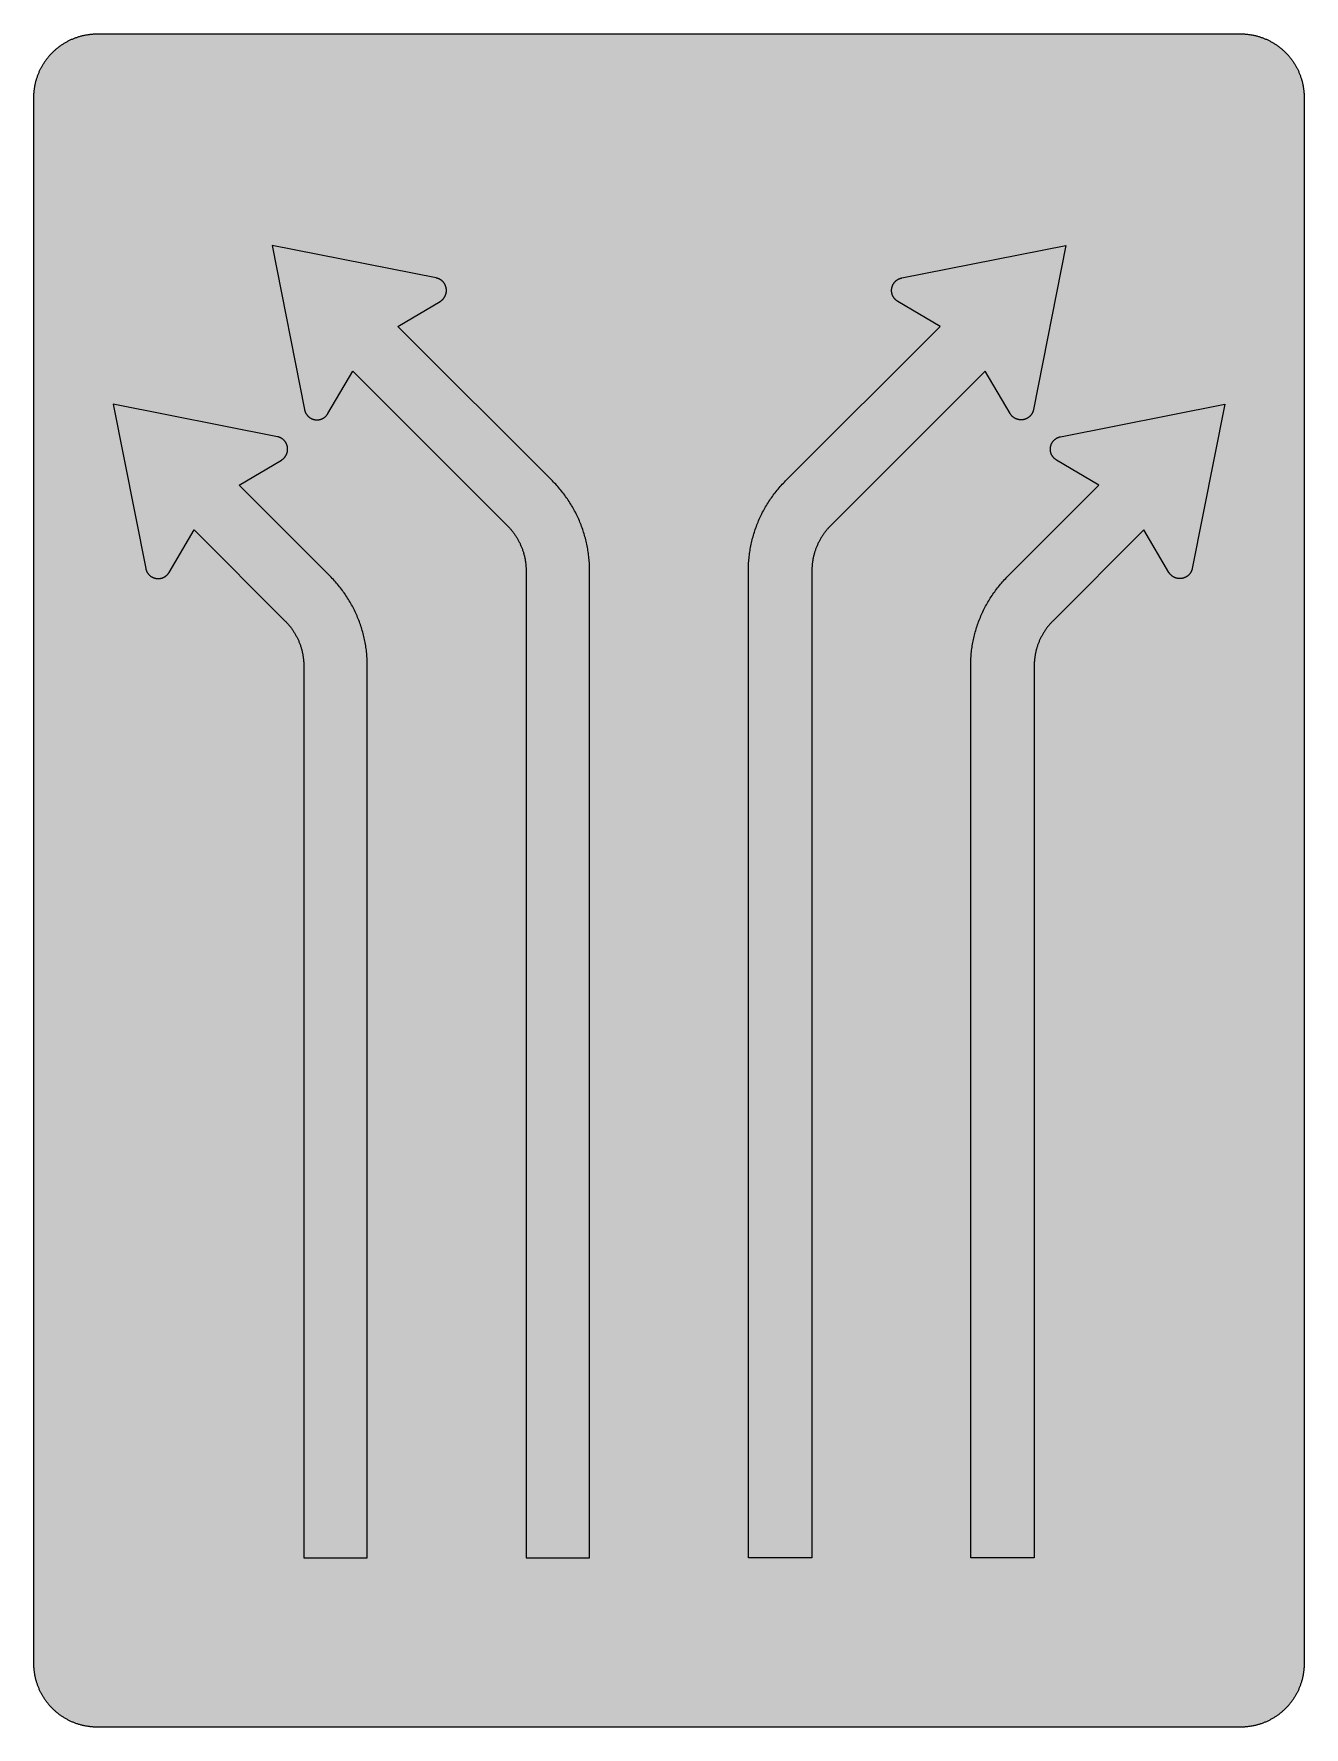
# Model space of a CAD drawing. Header units: millimetres. Extents: x 0 to 423, y 0 to 564.
import ezdxf

# ---------------------------------------------------------------- set-up
doc = ezdxf.new("R2010")
doc.units = ezdxf.units.MM

msp = doc.modelspace()

# ---------------------------------------------------------------- hatches: boundary and pattern name
for color, points in [(254, [(21.2189, 0.0537), (20.955, 0.0533), (20.6934, 0.0584), (20.4292, 0.066), (20.1676, 0.0787), (19.906, 0.094), (19.6469, 0.1118), (19.3853, 0.1321), (19.1262, 0.1549), (18.8671, 0.1829), (18.608, 0.2134), (18.349, 0.2464), (18.0924, 0.2845), (17.8359, 0.3251), (17.5793, 0.3683), (17.3253, 0.414), (17.0688, 0.4623), (16.8148, 0.5156), (16.5633, 0.5715), (16.3093, 0.6299), (16.0579, 0.6909), (15.809, 0.7544), (15.56, 0.823), (15.3111, 0.8941), (15.0622, 0.9677), (14.8158, 1.0439), (14.5694, 1.1227), (14.3256, 1.2065), (14.0818, 1.2903), (13.8379, 1.3792), (13.5966, 1.4707), (13.3579, 1.5672), (13.1191, 1.6637), (12.8803, 1.7628), (12.6441, 1.8669), (12.4079, 1.9736), (12.1742, 2.0803), (11.9405, 2.192), (11.7094, 2.3089), (11.4808, 2.4257), (11.2522, 2.5451), (11.0236, 2.6695), (10.7975, 2.794), (10.574, 2.9235), (10.3505, 3.0556), (10.1295, 3.1877), (9.9111, 3.3249), (9.6926, 3.4646), (9.4742, 3.6068), (9.2608, 3.7541), (9.0475, 3.9014), (8.8341, 4.0513), (8.6258, 4.2037), (8.4176, 4.3612), (8.2118, 4.5187), (8.0061, 4.6812), (7.8029, 4.8438), (7.6022, 5.0114), (7.4041, 5.1816), (7.206, 5.3518), (7.0129, 5.527), (6.8174, 5.7048), (6.6269, 5.8826), (6.4389, 6.0655), (6.2509, 6.2509), (6.0655, 6.4389), (5.8852, 6.6269), (5.7048, 6.8174), (5.527, 7.0104), (5.3518, 7.206), (5.1816, 7.4041), (5.0114, 7.6022), (4.8463, 7.8029), (4.6812, 8.0061), (4.5187, 8.2118), (4.3612, 8.4176), (4.2062, 8.6258), (4.0513, 8.8341), (3.9014, 9.0475), (3.7541, 9.2608), (3.6068, 9.4742), (3.4646, 9.6926), (3.3249, 9.9085), (3.1877, 10.1295), (3.0556, 10.3505), (2.9235, 10.574), (2.794, 10.7975), (2.6695, 11.0236), (2.5451, 11.2522), (2.4257, 11.4808), (2.3063, 11.7094), (2.192, 11.9405), (2.0803, 12.1742), (1.971, 12.4079), (1.8669, 12.6441), (1.7628, 12.8803), (1.6637, 13.1191), (1.5646, 13.3579), (1.4707, 13.5966), (1.3792, 13.8379), (1.2903, 14.0818), (1.2065, 14.3256), (1.1227, 14.5694), (1.0439, 14.8158), (0.9652, 15.0622), (0.8915, 15.3111), (0.823, 15.56), (0.7544, 15.809), (0.6883, 16.0604), (0.6274, 16.3119), (0.569, 16.5633), (0.5131, 16.8148), (0.4623, 17.0688), (0.4115, 17.3253), (0.3658, 17.5793), (0.3226, 17.8359), (0.2819, 18.0924), (0.2464, 18.3515), (0.2134, 18.608), (0.1829, 18.8671), (0.1549, 19.1262), (0.1295, 19.3878), (0.1092, 19.6469), (0.0914, 19.9085), (0.0762, 20.1701), (0.066, 20.4318), (0.0584, 20.6934), (0.0533, 20.955), (0.0508, 21.2192), (0.0522, 543.3314), (0.0533, 543.593), (0.0584, 543.8546), (0.066, 544.1188), (0.0762, 544.3804), (0.0914, 544.642), (0.1092, 544.9011), (0.1295, 545.1627), (0.1549, 545.4218), (0.1829, 545.6809), (0.2134, 545.94), (0.2464, 546.1991), (0.2819, 546.4556), (0.3226, 546.7121), (0.3658, 546.9687), (0.4115, 547.2227), (0.4623, 547.4792), (0.5131, 547.7332), (0.569, 547.9847), (0.6274, 548.2387), (0.6883, 548.4876), (0.7544, 548.7391), (0.823, 548.988), (0.8915, 549.2369), (0.9652, 549.4858), (1.0439, 549.7322), (1.1227, 549.9786), (1.2065, 550.2224), (1.2903, 550.4663), (1.3792, 550.7076), (1.4707, 550.9489), (1.5646, 551.1902), (1.6637, 551.4289), (1.7628, 551.6677), (1.8669, 551.9039), (1.971, 552.1401), (2.0803, 552.3738), (2.192, 552.6049), (2.3063, 552.8386), (2.4257, 553.0672), (2.5451, 553.2958), (2.6695, 553.5244), (2.794, 553.7505), (2.9235, 553.974), (3.0556, 554.1975), (3.1877, 554.4185), (3.3249, 554.6369), (3.4646, 554.8554), (3.6068, 555.0738), (3.7541, 555.2872), (3.9014, 555.5005), (4.0513, 555.7114), (4.2062, 555.9222), (4.3612, 556.1305), (4.5187, 556.3362), (4.6812, 556.5419), (4.8463, 556.7451), (5.0114, 556.9458), (5.1816, 557.1439), (5.3518, 557.342), (5.527, 557.5351), (5.7048, 557.7281), (5.8852, 557.9212), (6.0655, 558.1091), (6.2509, 558.2971), (6.4389, 558.4825), (6.6269, 558.6628), (6.8174, 558.8432), (7.0129, 559.021), (7.206, 559.1937), (7.4041, 559.3664), (7.6022, 559.5366), (7.8029, 559.7017), (8.0061, 559.8668), (8.2118, 560.0268), (8.4176, 560.1868), (8.6258, 560.3418), (8.8341, 560.4967), (9.0475, 560.6466), (9.2608, 560.7939), (9.4742, 560.9387), (9.6926, 561.0835), (9.9111, 561.2232), (10.1295, 561.3603), (10.3505, 561.4924), (10.574, 561.6245), (10.7975, 561.754), (11.0236, 561.8785), (11.2522, 562.0029), (11.4808, 562.1223), (11.7094, 562.2392), (11.9405, 562.356), (12.1742, 562.4678), (12.4079, 562.5744), (12.6441, 562.6811), (12.8803, 562.7853), (13.1191, 562.8843), (13.3579, 562.9834), (13.5966, 563.0774), (13.8379, 563.1688), (14.0818, 563.2577), (14.3256, 563.3415), (14.5694, 563.4253), (14.8158, 563.5041), (15.0622, 563.5803), (15.3111, 563.6539), (15.56, 563.7251), (15.809, 563.7936), (16.0579, 563.8571), (16.3093, 563.9206), (16.5633, 563.9791), (16.8148, 564.0349), (17.0688, 564.0857), (17.3253, 564.1365), (17.5793, 564.1823), (17.8359, 564.2254), (18.0924, 564.2635), (18.349, 564.3016), (18.608, 564.3347), (18.8671, 564.3651), (19.1262, 564.3931), (19.3853, 564.4185), (19.6469, 564.4388), (19.906, 564.4566), (20.1676, 564.4718), (20.4292, 564.482), (20.6934, 564.4896), (20.955, 564.4947), (21.2166, 564.4972), (402.2189, 564.4981), (402.4808, 564.4947), (402.7424, 564.4896), (403.0066, 564.482), (403.2682, 564.4718), (403.5298, 564.4566), (403.7889, 564.4388), (404.0505, 564.4185), (404.3096, 564.3931), (404.5687, 564.3651), (404.8277, 564.3347), (405.0868, 564.3016), (405.3434, 564.2635), (405.5999, 564.2254), (405.8564, 564.1823), (406.113, 564.1365), (406.367, 564.0857), (406.621, 564.0349), (406.875, 563.9791), (407.1264, 563.9206), (407.3779, 563.8571), (407.6268, 563.7936), (407.8783, 563.7251), (408.1272, 563.6539), (408.3736, 563.5803), (408.62, 563.5041), (408.8663, 563.4253), (409.1102, 563.3415), (409.354, 563.2577), (409.5979, 563.1688), (409.8392, 563.0774), (410.0805, 562.9834), (410.3192, 562.8843), (410.5554, 562.7853), (410.7942, 562.6811), (411.0279, 562.5744), (411.2616, 562.4678), (411.4952, 562.356), (411.7264, 562.2392), (411.9575, 562.1223), (412.1861, 562.0029), (412.4122, 561.8785), (412.6382, 561.754), (412.8643, 561.6245), (413.0853, 561.4924), (413.3063, 561.3603), (413.5272, 561.2232), (413.7457, 561.0835), (413.9616, 560.9387), (414.1775, 560.7939), (414.3908, 560.6466), (414.6017, 560.4967), (414.8125, 560.3418), (415.0208, 560.1868), (415.2265, 560.0268), (415.4297, 559.8668), (415.6329, 559.7017), (415.8336, 559.5366), (416.0342, 559.3664), (416.2298, 559.1937), (416.4254, 559.021), (416.6184, 558.8432), (416.8089, 558.6628), (416.9994, 558.4825), (417.1848, 558.2971), (417.3703, 558.1091), (417.5531, 557.9212), (417.7335, 557.7281), (417.9087, 557.5351), (418.084, 557.342), (418.2567, 557.1439), (418.4244, 556.9458), (418.592, 556.7451), (418.7546, 556.5419), (418.9171, 556.3362), (419.0746, 556.1305), (419.2321, 555.9222), (419.3845, 555.7114), (419.5369, 555.5005), (419.6842, 555.2872), (419.829, 555.0738), (419.9712, 554.8554), (420.1109, 554.6369), (420.2481, 554.4185), (420.3827, 554.1975), (420.5148, 553.974), (420.6418, 553.7505), (420.7688, 553.5244), (420.8907, 553.2958), (421.0126, 553.0672), (421.1295, 552.8386), (421.2438, 552.6049), (421.3555, 552.3738), (421.4647, 552.1401), (421.5689, 551.9039), (421.673, 551.6677), (421.7746, 551.4289), (421.8711, 551.1902), (421.9651, 550.9489), (422.0566, 550.7076), (422.1455, 550.4663), (422.2318, 550.2224), (422.3131, 549.9786), (422.3918, 549.7322), (422.4706, 549.4858), (422.5442, 549.2369), (422.6128, 548.988), (422.6814, 548.7391), (422.7449, 548.4876), (422.8084, 548.2387), (422.8668, 547.9847), (422.9227, 547.7332), (422.9735, 547.4792), (423.0243, 547.2227), (423.07, 546.9687), (423.1132, 546.7121), (423.1513, 546.4556), (423.1894, 546.1991), (423.2224, 545.94), (423.2529, 545.6809), (423.2808, 545.4218), (423.3037, 545.1627), (423.3266, 544.9011), (423.3443, 544.642), (423.357, 544.3804), (423.3697, 544.1188), (423.3774, 543.8546), (423.3824, 543.593), (423.385, 543.3314), (423.3855, 21.2203), (423.3824, 20.955), (423.3774, 20.6934), (423.3697, 20.4318), (423.357, 20.1701), (423.3443, 19.9085), (423.3266, 19.6469), (423.3037, 19.3878), (423.2808, 19.1262), (423.2529, 18.8671), (423.2224, 18.608), (423.1894, 18.3515), (423.1513, 18.0924), (423.1132, 17.8359), (423.07, 17.5793), (423.0243, 17.3253), (422.9735, 17.0688), (422.9227, 16.8148), (422.8668, 16.5633), (422.8084, 16.3119), (422.7449, 16.0604), (422.6814, 15.809), (422.6128, 15.56), (422.5442, 15.3111), (422.4706, 15.0622), (422.3918, 14.8158), (422.3131, 14.5694), (422.2318, 14.3256), (422.1455, 14.0818), (422.0566, 13.8379), (421.9651, 13.5966), (421.8711, 13.3579), (421.7746, 13.1191), (421.673, 12.8803), (421.5689, 12.6441), (421.4647, 12.4079), (421.3555, 12.1742), (421.2438, 11.9405), (421.1295, 11.7094), (421.0126, 11.4808), (420.8907, 11.2522), (420.7688, 11.0236), (420.6418, 10.7975), (420.5148, 10.574), (420.3827, 10.3505), (420.2481, 10.1295), (420.1109, 9.9085), (419.9712, 9.6926), (419.829, 9.4742), (419.6842, 9.2608), (419.5369, 9.0475), (419.3845, 8.8341), (419.2321, 8.6258), (419.0746, 8.4176), (418.9171, 8.2118), (418.7546, 8.0061), (418.592, 7.8029), (418.4244, 7.6022), (418.2567, 7.4041), (418.084, 7.206), (417.9087, 7.0104), (417.7335, 6.8174), (417.5531, 6.6269), (417.3703, 6.4389), (417.1848, 6.2509), (416.9994, 6.0655), (416.8089, 5.8826), (416.6184, 5.7048), (416.4254, 5.527), (416.2298, 5.3518), (416.0342, 5.1816), (415.8336, 5.0114), (415.6329, 4.8438), (415.4297, 4.6812), (415.2265, 4.5187), (415.0208, 4.3612), (414.8125, 4.2037), (414.6017, 4.0513), (414.3908, 3.9014), (414.1775, 3.7541), (413.9616, 3.6068), (413.7457, 3.4646), (413.5272, 3.3249), (413.3063, 3.1877), (413.0853, 3.0556), (412.8643, 2.9235), (412.6382, 2.794), (412.4122, 2.6695), (412.1861, 2.5451), (411.9575, 2.4257), (411.7264, 2.3089), (411.4952, 2.192), (411.2616, 2.0803), (411.0279, 1.9736), (410.7942, 1.8669), (410.5554, 1.7628), (410.3192, 1.6637), (410.0805, 1.5672), (409.8392, 1.4707), (409.5979, 1.3792), (409.354, 1.2903), (409.1102, 1.2065), (408.8663, 1.1227), (408.62, 1.0439), (408.3736, 0.9677), (408.1272, 0.8941), (407.8783, 0.823), (407.6268, 0.7544), (407.3779, 0.6909), (407.1264, 0.6299), (406.875, 0.5715), (406.621, 0.5156), (406.367, 0.4623), (406.113, 0.414), (405.8564, 0.3683), (405.5999, 0.3251), (405.3434, 0.2845), (405.0868, 0.2464), (404.8277, 0.2134), (404.5687, 0.1829), (404.3096, 0.1549), (404.0505, 0.1321), (403.7889, 0.1118), (403.5298, 0.094), (403.2682, 0.0787), (403.0066, 0.066), (402.7424, 0.0584), (402.4808, 0.0533), (402.2166, 0.0533)]), (59, [(121.3362, 467.0016), (135.4596, 475.3279), (135.5192, 475.3635), (135.5776, 475.3991), (135.636, 475.4372), (135.6944, 475.4753), (135.7528, 475.5159), (135.8087, 475.5566), (135.8646, 475.5972), (135.9179, 475.6404), (135.9738, 475.6836), (136.0272, 475.7268), (136.078, 475.7725), (136.1313, 475.8182), (136.1821, 475.8639), (136.2304, 475.9096), (136.2812, 475.9579), (136.3294, 476.0062), (136.3751, 476.057), (136.4234, 476.1052), (136.4691, 476.156), (136.5148, 476.2068), (136.558, 476.2602), (136.6012, 476.3135), (136.6444, 476.3668), (136.685, 476.4202), (136.7257, 476.4735), (136.7663, 476.5294), (136.8044, 476.5853), (136.8425, 476.6412), (136.8781, 476.6996), (136.9162, 476.7555), (136.9492, 476.8139), (136.9847, 476.8723), (137.0178, 476.9333), (137.0508, 476.9917), (137.0813, 477.0526), (137.1117, 477.1136), (137.1422, 477.1746), (137.1702, 477.2355), (137.1981, 477.299), (137.2235, 477.3625), (137.2489, 477.4235), (137.2743, 477.487), (137.2972, 477.553), (137.32, 477.6165), (137.3403, 477.6826), (137.3607, 477.7461), (137.381, 477.8121), (137.3988, 477.8781), (137.4165, 477.9442), (137.4318, 478.0102), (137.447, 478.0788), (137.4597, 478.1448), (137.4724, 478.2134), (137.4851, 478.282), (137.4953, 478.348), (137.5054, 478.4166), (137.5131, 478.4852), (137.5207, 478.5538), (137.5283, 478.6249), (137.5334, 478.6935), (137.5359, 478.7621), (137.541, 478.8332), (137.541, 478.9018), (137.541, 478.9729), (137.541, 479.0669), (137.5385, 479.1608), (137.5334, 479.2548), (137.5258, 479.3488), (137.5156, 479.4402), (137.5054, 479.5342), (137.4927, 479.6257), (137.4775, 479.7146), (137.4597, 479.806), (137.4419, 479.8949), (137.4191, 479.9838), (137.3962, 480.0727), (137.3734, 480.1616), (137.3454, 480.248), (137.3175, 480.3343), (137.287, 480.4207), (137.2565, 480.5045), (137.2235, 480.5883), (137.1879, 480.6721), (137.1498, 480.7534), (137.1117, 480.8347), (137.0711, 480.9134), (137.0279, 480.9947), (136.9847, 481.0709), (136.939, 481.1497), (136.8933, 481.2259), (136.845, 481.3021), (136.7942, 481.3757), (136.7434, 481.4494), (136.6901, 481.5205), (136.6342, 481.5916), (136.5783, 481.6602), (136.5225, 481.7288), (136.4615, 481.7974), (136.4031, 481.8634), (136.3396, 481.9269), (136.2786, 481.9904), (136.2126, 482.0539), (136.1465, 482.1149), (136.0805, 482.1733), (136.0119, 482.2317), (135.9433, 482.2876), (135.8722, 482.3435), (135.7986, 482.3968), (135.7249, 482.4501), (135.6512, 482.4984), (135.575, 482.5492), (135.4988, 482.5975), (135.4201, 482.6432), (135.3414, 482.6864), (135.2601, 482.7295), (135.1813, 482.7702), (135.0975, 482.8108), (135.0137, 482.8489), (134.9299, 482.8845), (134.8435, 482.9175), (134.7572, 482.9505), (134.6708, 482.981), (134.5819, 483.0115), (134.493, 483.0369), (134.4041, 483.0623), (134.3127, 483.0851), (134.2212, 483.108), (134.1298, 483.1258), (79.4272, 493.9425), (90.2423, 439.2397), (90.2614, 439.1457), (90.2818, 439.0542), (90.3046, 438.9628), (90.33, 438.8739), (90.358, 438.785), (90.3859, 438.6961), (90.4164, 438.6097), (90.4494, 438.5234), (90.4824, 438.437), (90.518, 438.3532), (90.5561, 438.2694), (90.5967, 438.1881), (90.6374, 438.1068), (90.6805, 438.0255), (90.7237, 437.9468), (90.772, 437.8681), (90.8177, 437.7919), (90.8685, 437.7157), (90.9193, 437.642), (90.9701, 437.5683), (91.0234, 437.4972), (91.0793, 437.4261), (91.1352, 437.355), (91.1936, 437.2864), (91.2546, 437.2204), (91.3155, 437.1543), (91.3765, 437.0908), (91.44, 437.0273), (91.5035, 436.9638), (91.5695, 436.9054), (91.6381, 436.8444), (91.7067, 436.7886), (91.7753, 436.7327), (91.8464, 436.6768), (91.9201, 436.6235), (91.9912, 436.5727), (92.0674, 436.5219), (92.141, 436.4736), (92.2172, 436.4279), (92.296, 436.3822), (92.3722, 436.339), (92.4535, 436.2958), (92.5322, 436.2552), (92.6135, 436.2171), (92.6973, 436.1815), (92.7786, 436.1459), (92.8624, 436.1104), (92.9488, 436.0799), (93.0326, 436.0494), (93.1189, 436.0215), (93.2053, 435.9935), (93.2942, 435.9707), (93.3831, 435.9478), (93.472, 435.9275), (93.5609, 435.9072), (93.6523, 435.8894), (93.7412, 435.8742), (93.8352, 435.8615), (93.9267, 435.8513), (94.0181, 435.8411), (94.1121, 435.8335), (94.2061, 435.8284), (94.3, 435.8259), (94.394, 435.8259), (94.4651, 435.8259), (94.5337, 435.8284), (94.6048, 435.831), (94.6734, 435.8335), (94.742, 435.8386), (94.8131, 435.8462), (94.8817, 435.8538), (94.9503, 435.8615), (95.0189, 435.8716), (95.0874, 435.8818), (95.1535, 435.8945), (95.2221, 435.9072), (95.2881, 435.9199), (95.3567, 435.9351), (95.4227, 435.9529), (95.4888, 435.9681), (95.5548, 435.9885), (95.6208, 436.0062), (95.6869, 436.0266), (95.7504, 436.0494), (95.8139, 436.0697), (95.8799, 436.0951), (95.9434, 436.118), (96.0069, 436.1434), (96.0679, 436.1713), (96.1314, 436.1967), (96.1923, 436.2272), (96.2533, 436.2552), (96.3143, 436.2856), (96.3752, 436.3161), (96.4336, 436.3491), (96.4946, 436.3822), (96.553, 436.4177), (96.6114, 436.4507), (96.6673, 436.4888), (96.7257, 436.5244), (96.7816, 436.5625), (96.8375, 436.6006), (96.8934, 436.6412), (96.9467, 436.6819), (97.0026, 436.7225), (97.0559, 436.7657), (97.1067, 436.8089), (97.1601, 436.8521), (97.2109, 436.8978), (97.2617, 436.9435), (97.3125, 436.9918), (97.3607, 437.0375), (97.409, 437.0857), (97.4573, 437.1365), (97.503, 437.1873), (97.5512, 437.2381), (97.5944, 437.2889), (97.6401, 437.3423), (97.6833, 437.3956), (97.7265, 437.449), (97.7697, 437.5023), (97.8103, 437.5582), (97.851, 437.6166), (97.8916, 437.6725), (97.9297, 437.7309), (97.9678, 437.7893), (98.0034, 437.8477), (98.0415, 437.9087), (106.3681, 452.0336), (157.8956, 400.5072), (158.0794, 400.3192), (158.2623, 400.1287), (158.4401, 399.9382), (158.6179, 399.7452), (158.7932, 399.5496), (158.9634, 399.354), (159.1335, 399.1534), (159.3012, 398.9527), (159.4637, 398.7521), (159.6263, 398.5463), (159.7838, 398.3406), (159.9413, 398.1323), (160.0937, 397.9215), (160.2435, 397.7107), (160.3908, 397.4973), (160.5382, 397.2814), (160.6804, 397.0655), (160.8201, 396.8471), (160.9573, 396.6286), (161.0893, 396.4076), (161.2214, 396.1841), (161.351, 395.9606), (161.4754, 395.7345), (161.5999, 395.5059), (161.7193, 395.2773), (161.8361, 395.0487), (161.9529, 394.8151), (162.0647, 394.5839), (162.1714, 394.3502), (162.2781, 394.114), (162.3822, 393.8778), (162.4813, 393.639), (162.5778, 393.4003), (162.6743, 393.159), (162.7657, 392.9177), (162.8546, 392.6764), (162.9385, 392.4325), (163.0223, 392.1887), (163.101, 391.9423), (163.1772, 391.6959), (163.2509, 391.447), (163.322, 391.1981), (163.3906, 390.9492), (163.4541, 390.6977), (163.515, 390.4463), (163.5735, 390.1948), (163.6293, 389.9408), (163.6827, 389.6868), (163.7309, 389.4328), (163.7767, 389.1788), (163.8198, 388.9223), (163.8605, 388.6657), (163.8986, 388.4066), (163.9316, 388.1501), (163.9621, 387.891), (163.99, 387.6319), (164.0129, 387.3703), (164.0332, 387.1112), (164.051, 386.8496), (164.0662, 386.588), (164.0789, 386.3264), (164.0865, 386.0648), (164.0916, 385.8031), (164.0916, 385.539), (164.0939, 56.4981), (185.2605, 56.4981), (185.2605, 385.5403), (185.2549, 386.0648), (185.2473, 386.5905), (185.2295, 387.1138), (185.2066, 387.6396), (185.1787, 388.1603), (185.1431, 388.6835), (185.1, 389.2042), (185.0517, 389.7224), (184.9984, 390.2431), (184.9374, 390.7587), (184.8688, 391.2768), (184.7952, 391.7899), (184.7164, 392.303), (184.6301, 392.8161), (184.5361, 393.3266), (184.4396, 393.8372), (184.3329, 394.3452), (184.2237, 394.8506), (184.1068, 395.3561), (183.9824, 395.859), (183.8528, 396.3594), (183.7182, 396.8572), (183.576, 397.3551), (183.4286, 397.8504), (183.2762, 398.3457), (183.1162, 398.8359), (182.9511, 399.3261), (182.7809, 399.8138), (182.6031, 400.2989), (182.4203, 400.7815), (182.2323, 401.2616), (182.0367, 401.7391), (181.8361, 402.2141), (181.6303, 402.6891), (181.4195, 403.159), (181.2011, 403.6263), (180.9775, 404.0937), (180.7489, 404.556), (180.5127, 405.0157), (180.274, 405.4729), (180.0276, 405.9276), (179.7761, 406.3797), (179.517, 406.8293), (179.2554, 407.2738), (178.9862, 407.7157), (178.7119, 408.1551), (178.4325, 408.592), (178.148, 409.0264), (177.8584, 409.4556), (177.5612, 409.8823), (177.259, 410.304), (176.9542, 410.7256), (176.6418, 411.1396), (176.3243, 411.5537), (176.0017, 411.9626), (175.674, 412.369), (175.3413, 412.7703), (175.0009, 413.1666), (174.658, 413.5628), (174.31, 413.9514), (173.9544, 414.3375), (173.5963, 414.721), (173.2305, 415.0995), (172.8622, 415.4729)]), (59, [(302.103, 467.0016), (287.9796, 475.3279), (287.9192, 475.3635), (287.8582, 475.3991), (287.7998, 475.4372), (287.7414, 475.4753), (287.6855, 475.5159), (287.6296, 475.5566), (287.5737, 475.5972), (287.5178, 475.6404), (287.4645, 475.6836), (287.4112, 475.7268), (287.3578, 475.7725), (287.307, 475.8182), (287.2562, 475.8639), (287.2054, 475.9096), (287.1572, 475.9579), (287.1089, 476.0062), (287.0606, 476.057), (287.0149, 476.1052), (286.9667, 476.156), (286.9235, 476.2068), (286.8778, 476.2602), (286.8346, 476.3135), (286.7939, 476.3668), (286.7508, 476.4202), (286.7101, 476.4735), (286.672, 476.5294), (286.6314, 476.5853), (286.5958, 476.6412), (286.5577, 476.6996), (286.5222, 476.7555), (286.4866, 476.8139), (286.4536, 476.8723), (286.418, 476.9333), (286.3875, 476.9917), (286.3545, 477.0526), (286.324, 477.1136), (286.2961, 477.1746), (286.2682, 477.2355), (286.2402, 477.299), (286.2148, 477.3625), (286.1869, 477.4235), (286.164, 477.487), (286.1412, 477.553), (286.1183, 477.6165), (286.0954, 477.6826), (286.0751, 477.7461), (286.0573, 477.8121), (286.0396, 477.8781), (286.0218, 477.9442), (286.0065, 478.0102), (285.9913, 478.0788), (285.9761, 478.1448), (285.9634, 478.2134), (285.9507, 478.282), (285.9405, 478.348), (285.9303, 478.4166), (285.9227, 478.4852), (285.9151, 478.5538), (285.91, 478.6249), (285.9049, 478.6935), (285.8999, 478.7621), (285.8973, 478.8332), (285.8948, 478.9018), (285.8948, 478.9729), (285.8948, 479.0669), (285.8999, 479.1608), (285.9049, 479.2548), (285.9126, 479.3488), (285.9202, 479.4402), (285.9329, 479.5342), (285.9456, 479.6257), (285.9608, 479.7146), (285.9761, 479.806), (285.9964, 479.8949), (286.0167, 479.9838), (286.0396, 480.0727), (286.065, 480.1616), (286.0904, 480.248), (286.1183, 480.3343), (286.1488, 480.4207), (286.1818, 480.5045), (286.2148, 480.5883), (286.2504, 480.6721), (286.2859, 480.7534), (286.3266, 480.8347), (286.3647, 480.9134), (286.4079, 480.9947), (286.451, 481.0709), (286.4968, 481.1497), (286.5425, 481.2259), (286.5933, 481.3021), (286.6415, 481.3757), (286.6949, 481.4494), (286.7457, 481.5205), (286.8016, 481.5916), (286.8574, 481.6602), (286.9159, 481.7288), (286.9743, 481.7974), (287.0327, 481.8634), (287.0962, 481.9269), (287.1597, 481.9904), (287.2232, 482.0539), (287.2892, 482.1149), (287.3553, 482.1733), (287.4239, 482.2317), (287.495, 482.2876), (287.5636, 482.3435), (287.6372, 482.3968), (287.7109, 482.4501), (287.7845, 482.4984), (287.8607, 482.5492), (287.9369, 482.5975), (288.0157, 482.6432), (288.0944, 482.6864), (288.1732, 482.7295), (288.2544, 482.7702), (288.3383, 482.8108), (288.4221, 482.8489), (288.5059, 482.8845), (288.5897, 482.9175), (288.6761, 482.9505), (288.765, 482.981), (288.8539, 483.0115), (288.9428, 483.0369), (289.0317, 483.0623), (289.1231, 483.0851), (289.2146, 483.108), (289.306, 483.1258), (344.0105, 493.9425), (333.1972, 439.2397), (333.1769, 439.1457), (333.154, 439.0542), (333.1312, 438.9628), (333.1058, 438.8739), (333.0804, 438.785), (333.0499, 438.6961), (333.0194, 438.6097), (332.9864, 438.5234), (332.9534, 438.437), (332.9178, 438.3532), (332.8797, 438.2694), (332.8391, 438.1881), (332.7984, 438.1068), (332.7552, 438.0255), (332.7121, 437.9468), (332.6663, 437.8681), (332.6181, 437.7919), (332.5698, 437.7157), (332.519, 437.642), (332.4657, 437.5683), (332.4123, 437.4972), (332.3565, 437.4261), (332.3006, 437.355), (332.2422, 437.2864), (332.1837, 437.2204), (332.1228, 437.1543), (332.0593, 437.0908), (331.9958, 437.0273), (331.9323, 436.9638), (331.8662, 436.9054), (331.7977, 436.8444), (331.7291, 436.7886), (331.6605, 436.7327), (331.5894, 436.6768), (331.5183, 436.6235), (331.4446, 436.5727), (331.3709, 436.5219), (331.2947, 436.4736), (331.2185, 436.4279), (331.1423, 436.3822), (331.0636, 436.339), (330.9849, 436.2958), (330.9036, 436.2552), (330.8223, 436.2171), (330.741, 436.1815), (330.6572, 436.1459), (330.5734, 436.1104), (330.4896, 436.0799), (330.4032, 436.0494), (330.3168, 436.0215), (330.2305, 435.9935), (330.1441, 435.9707), (330.0552, 435.9478), (329.9663, 435.9275), (329.8749, 435.9072), (329.786, 435.8894), (329.6945, 435.8742), (329.6031, 435.8615), (329.5117, 435.8513), (329.4177, 435.8411), (329.3262, 435.8335), (329.2323, 435.8284), (329.1383, 435.8259), (329.0418, 435.8259), (328.9732, 435.8259), (328.9021, 435.8284), (328.8335, 435.831), (328.7624, 435.8335), (328.6938, 435.8386), (328.6252, 435.8462), (328.5566, 435.8538), (328.488, 435.8615), (328.4195, 435.8716), (328.3509, 435.8818), (328.2823, 435.8945), (328.2163, 435.9072), (328.1477, 435.9199), (328.0816, 435.9351), (328.0131, 435.9529), (327.947, 435.9681), (327.881, 435.9885), (327.8175, 436.0062), (327.7514, 436.0266), (327.6854, 436.0494), (327.6219, 436.0697), (327.5584, 436.0951), (327.4949, 436.118), (327.4314, 436.1434), (327.3679, 436.1713), (327.3069, 436.1967), (327.2434, 436.2272), (327.1825, 436.2552), (327.1215, 436.2856), (327.0631, 436.3161), (327.0021, 436.3491), (326.9437, 436.3822), (326.8853, 436.4177), (326.8269, 436.4507), (326.7685, 436.4888), (326.7126, 436.5244), (326.6542, 436.5625), (326.5983, 436.6006), (326.5449, 436.6412), (326.4891, 436.6819), (326.4357, 436.7225), (326.3824, 436.7657), (326.329, 436.8089), (326.2782, 436.8521), (326.2249, 436.8978), (326.1766, 436.9435), (326.1258, 436.9918), (326.0776, 437.0375), (326.0268, 437.0857), (325.9811, 437.1365), (325.9328, 437.1873), (325.8871, 437.2381), (325.8414, 437.2889), (325.7956, 437.3423), (325.7525, 437.3956), (325.7093, 437.449), (325.6686, 437.5023), (325.6255, 437.5582), (325.5848, 437.6166), (325.5467, 437.6725), (325.5086, 437.7309), (325.4705, 437.7893), (325.4324, 437.8477), (325.3969, 437.9087), (317.07, 452.0336), (265.544, 400.5072), (265.3589, 400.3192), (265.176, 400.1287), (264.9957, 399.9382), (264.8179, 399.7452), (264.6451, 399.5496), (264.4724, 399.354), (264.3022, 399.1534), (264.1371, 398.9527), (263.972, 398.7521), (263.812, 398.5463), (263.652, 398.3406), (263.4971, 398.1323), (263.3447, 397.9215), (263.1923, 397.7107), (263.0449, 397.4973), (262.9002, 397.2814), (262.7579, 397.0655), (262.6182, 396.8471), (262.4811, 396.6286), (262.3464, 396.4076), (262.2144, 396.1841), (262.0848, 395.9606), (261.9604, 395.7345), (261.8359, 395.5059), (261.7165, 395.2773), (261.5997, 395.0487), (261.4854, 394.8151), (261.3736, 394.5839), (261.2644, 394.3502), (261.1577, 394.114), (261.0536, 393.8778), (260.9545, 393.639), (260.858, 393.4003), (260.7615, 393.159), (260.67, 392.9177), (260.5837, 392.6764), (260.4973, 392.4325), (260.4135, 392.1887), (260.3348, 391.9423), (260.2586, 391.6959), (260.1849, 391.447), (260.1138, 391.1981), (260.0452, 390.9492), (259.9817, 390.6977), (259.9207, 390.4463), (259.8623, 390.1948), (259.8064, 389.9408), (259.7531, 389.6868), (259.7048, 389.4328), (259.6566, 389.1788), (259.6134, 388.9223), (259.5753, 388.6657), (259.5372, 388.4066), (259.5042, 388.1501), (259.4737, 387.891), (259.4458, 387.6319), (259.4229, 387.3703), (259.4, 387.1112), (259.3823, 386.8496), (259.3696, 386.588), (259.3569, 386.3264), (259.3492, 386.0648), (259.3442, 385.8031), (259.3416, 385.539), (259.3439, 56.4981), (238.1772, 56.4981), (238.1772, 385.5403), (238.1783, 386.0648), (238.1885, 386.5905), (238.2063, 387.1138), (238.2291, 387.6396), (238.2571, 388.1603), (238.2926, 388.6835), (238.3358, 389.2042), (238.3841, 389.7224), (238.4374, 390.2431), (238.4984, 390.7587), (238.567, 391.2768), (238.6406, 391.7899), (238.7194, 392.303), (238.8057, 392.8161), (238.8972, 393.3266), (238.9962, 393.8372), (239.1029, 394.3452), (239.2121, 394.8506), (239.329, 395.3561), (239.4534, 395.859), (239.583, 396.3594), (239.7176, 396.8572), (239.8598, 397.3551), (240.0071, 397.8504), (240.1595, 398.3457), (240.3196, 398.8359), (240.4847, 399.3261), (240.6548, 399.8138), (240.8326, 400.2989), (241.0155, 400.7815), (241.2035, 401.2616), (241.3991, 401.7391), (241.5997, 402.2141), (241.8055, 402.6891), (242.0188, 403.159), (242.2347, 403.6263), (242.4582, 404.0937), (242.6894, 404.556), (242.9231, 405.0157), (243.1644, 405.4729), (243.4107, 405.9276), (243.6622, 406.3797), (243.9187, 406.8293), (244.1829, 407.2738), (244.4496, 407.7157), (244.7239, 408.1551), (245.0033, 408.592), (245.2878, 409.0264), (245.5799, 409.4556), (245.8745, 409.8823), (246.1768, 410.304), (246.4841, 410.7256), (246.7966, 411.1396), (247.1141, 411.5537), (247.4366, 411.9626), (247.7643, 412.369), (248.097, 412.7703), (248.4349, 413.1666), (248.7803, 413.5628), (249.1283, 413.9514), (249.4813, 414.3375), (249.842, 414.721), (250.2052, 415.0995), (250.5761, 415.4729)]), (59, [(68.4195, 414.0849), (82.5429, 422.4112), (82.6008, 422.4452), (82.6618, 422.4833), (82.7202, 422.5214), (82.7786, 422.5595), (82.8345, 422.6001), (82.8904, 422.6408), (82.9462, 422.6814), (83.0021, 422.7246), (83.0555, 422.7678), (83.1088, 422.8109), (83.1621, 422.8541), (83.2129, 422.8998), (83.2637, 422.9456), (83.3145, 422.9938), (83.3628, 423.0421), (83.4111, 423.0903), (83.4593, 423.1386), (83.5076, 423.1894), (83.5533, 423.2402), (83.5965, 423.291), (83.6422, 423.3418), (83.6854, 423.3951), (83.726, 423.4485), (83.7692, 423.5018), (83.8098, 423.5577), (83.8479, 423.6136), (83.8886, 423.6695), (83.9267, 423.7253), (83.9622, 423.7812), (83.9978, 423.8396), (84.0334, 423.8981), (84.0689, 423.9565), (84.1019, 424.0149), (84.1324, 424.0759), (84.1654, 424.1368), (84.1959, 424.1978), (84.2239, 424.2587), (84.2518, 424.3197), (84.2797, 424.3832), (84.3077, 424.4442), (84.3331, 424.5077), (84.3559, 424.5712), (84.3788, 424.6347), (84.4017, 424.7007), (84.4245, 424.7642), (84.4448, 424.8302), (84.4626, 424.8963), (84.4804, 424.9623), (84.4982, 425.0284), (84.516, 425.0944), (84.5287, 425.1604), (84.5439, 425.229), (84.5566, 425.2951), (84.5693, 425.3636), (84.5795, 425.4322), (84.5896, 425.5008), (84.5972, 425.5694), (84.6049, 425.638), (84.6099, 425.7065), (84.6176, 425.7777), (84.6201, 425.8462), (84.6226, 425.9174), (84.6252, 425.9859), (84.6252, 426.0571), (84.6252, 426.151), (84.6201, 426.245), (84.615, 426.339), (84.6099, 426.4304), (84.5998, 426.5244), (84.5896, 426.6159), (84.5744, 426.7073), (84.5591, 426.7987), (84.5439, 426.8902), (84.5236, 426.9791), (84.5033, 427.068), (84.4804, 427.1569), (84.455, 427.2432), (84.4296, 427.3321), (84.4017, 427.4185), (84.3712, 427.5023), (84.3382, 427.5887), (84.3051, 427.6725), (84.2696, 427.7538), (84.234, 427.8376), (84.1934, 427.9189), (84.1553, 427.9976), (84.1121, 428.0764), (84.0689, 428.1551), (84.0232, 428.2338), (83.9749, 428.31), (83.9267, 428.3837), (83.8784, 428.4574), (83.8251, 428.531), (83.7717, 428.6047), (83.7184, 428.6733), (83.6625, 428.7444), (83.6041, 428.813), (83.5457, 428.879), (83.4847, 428.945), (83.4238, 429.0111), (83.3603, 429.0746), (83.2968, 429.1355), (83.2307, 429.1965), (83.1647, 429.2575), (83.0961, 429.3133), (83.025, 429.3718), (82.9539, 429.4251), (82.8827, 429.481), (82.8091, 429.5318), (82.7354, 429.5826), (82.6592, 429.6334), (82.583, 429.6791), (82.5043, 429.7248), (82.4255, 429.7705), (82.3443, 429.8137), (82.263, 429.8544), (82.1817, 429.8925), (82.0979, 429.9306), (82.0141, 429.9661), (81.9277, 430.0017), (81.8413, 430.0347), (81.755, 430.0652), (81.6661, 430.0931), (81.5772, 430.1211), (81.4883, 430.1465), (81.3968, 430.1693), (81.3054, 430.1896), (81.2114, 430.21), (26.5105, 441.0259), (37.3257, 386.3231), (37.3431, 386.2299), (37.3659, 386.1384), (37.3888, 386.047), (37.4142, 385.9555), (37.4396, 385.8666), (37.4701, 385.7803), (37.5006, 385.6914), (37.531, 385.605), (37.5666, 385.5212), (37.6022, 385.4348), (37.6403, 385.3536), (37.6809, 385.2697), (37.7215, 385.1885), (37.7647, 385.1097), (37.8079, 385.031), (37.8536, 384.9522), (37.9019, 384.876), (37.9501, 384.7998), (38.0009, 384.7236), (38.0543, 384.6525), (38.1076, 384.5789), (38.1635, 384.5077), (38.2194, 384.4392), (38.2778, 384.3706), (38.3362, 384.302), (38.3972, 384.2385), (38.4607, 384.1725), (38.5242, 384.109), (38.5877, 384.048), (38.6537, 383.987), (38.7223, 383.9286), (38.7909, 383.8702), (38.8595, 383.8143), (38.9306, 383.761), (39.0017, 383.7076), (39.0754, 383.6568), (39.149, 383.606), (39.2252, 383.5578), (39.3014, 383.5121), (39.3776, 383.4663), (39.4564, 383.4206), (39.5351, 383.38), (39.6164, 383.3393), (39.6977, 383.3012), (39.7789, 383.2631), (39.8628, 383.2276), (39.9466, 383.1946), (40.0304, 383.1641), (40.1168, 383.1336), (40.2031, 383.1057), (40.2895, 383.0777), (40.3784, 383.0523), (40.4647, 383.0295), (40.5536, 383.0091), (40.6451, 382.9914), (40.734, 382.9736), (40.8254, 382.9583), (40.9169, 382.9456), (41.0083, 382.9329), (41.1023, 382.9253), (41.1963, 382.9177), (41.2902, 382.9126), (41.3842, 382.9101), (41.4782, 382.9075), (41.5468, 382.9101), (41.6179, 382.9101), (41.6865, 382.9126), (41.7576, 382.9177), (41.8262, 382.9228), (41.8948, 382.9279), (41.9633, 382.9355), (42.0319, 382.9456), (42.1005, 382.9533), (42.1691, 382.966), (42.2377, 382.9761), (42.3062, 382.9888), (42.3723, 383.0041), (42.4383, 383.0193), (42.5069, 383.0345), (42.5729, 383.0523), (42.639, 383.0701), (42.705, 383.0904), (42.7685, 383.1107), (42.8346, 383.1311), (42.8981, 383.1539), (42.9616, 383.1768), (43.0251, 383.2022), (43.0886, 383.2276), (43.1521, 383.253), (43.213, 383.2809), (43.2765, 383.3089), (43.3375, 383.3393), (43.3984, 383.3698), (43.4594, 383.4003), (43.5178, 383.4333), (43.5762, 383.4663), (43.6372, 383.4994), (43.6931, 383.5349), (43.7515, 383.5705), (43.8099, 383.6086), (43.8658, 383.6467), (43.9217, 383.6848), (43.9776, 383.7254), (44.0309, 383.7661), (44.0842, 383.8067), (44.1376, 383.8499), (44.1909, 383.8931), (44.2417, 383.9362), (44.2951, 383.982), (44.3459, 384.0277), (44.3941, 384.0734), (44.4449, 384.1217), (44.4932, 384.1699), (44.5414, 384.2182), (44.5872, 384.269), (44.6329, 384.3198), (44.6786, 384.3731), (44.7243, 384.4239), (44.7675, 384.4773), (44.8107, 384.5306), (44.8513, 384.5865), (44.8945, 384.6424), (44.9351, 384.6982), (44.9732, 384.7567), (45.0139, 384.8151), (45.052, 384.8735), (45.0875, 384.9319), (45.1231, 384.9929), (53.4515, 399.1169), (83.8122, 368.7572), (83.9953, 368.5692), (84.1781, 368.3787), (84.3585, 368.1882), (84.5337, 367.9952), (84.709, 367.7996), (84.8817, 367.604), (85.0494, 367.4034), (85.217, 367.2027), (85.3796, 367.0021), (85.5421, 366.7963), (85.6996, 366.5906), (85.8571, 366.3823), (86.0095, 366.1715), (86.1619, 365.9607), (86.3092, 365.7473), (86.454, 365.5314), (86.5962, 365.3155), (86.7359, 365.0971), (86.8731, 364.8786), (87.0077, 364.6576), (87.1398, 364.4341), (87.2668, 364.2106), (87.3938, 363.9845), (87.5157, 363.7559), (87.6376, 363.5273), (87.7545, 363.2987), (87.8688, 363.0651), (87.9805, 362.8339), (88.0897, 362.6002), (88.1939, 362.364), (88.298, 362.1278), (88.3996, 361.889), (88.4961, 361.6503), (88.5901, 361.409), (88.6816, 361.1677), (88.7705, 360.9264), (88.8568, 360.6825), (88.9381, 360.4387), (89.0168, 360.1923), (89.0956, 359.9459), (89.1692, 359.697), (89.2378, 359.4481), (89.3064, 359.1992), (89.3699, 358.9477), (89.4334, 358.6963), (89.4918, 358.4448), (89.5477, 358.1908), (89.5985, 357.9368), (89.6493, 357.6828), (89.695, 357.4288), (89.7382, 357.1723), (89.7763, 356.9157), (89.8144, 356.6566), (89.8474, 356.4001), (89.8779, 356.141), (89.9058, 355.8819), (89.9287, 355.6203), (89.9516, 355.3612), (89.9693, 355.0996), (89.982, 354.838), (89.9947, 354.5764), (90.0024, 354.3148), (90.0074, 354.0531), (90.01, 353.789), (90.0105, 56.4981), (111.1772, 56.4981), (111.1772, 353.7903), (111.1733, 354.3148), (111.1631, 354.8405), (111.1479, 355.3638), (111.125, 355.8896), (111.0945, 356.4103), (111.059, 356.9335), (111.0183, 357.4542), (110.9701, 357.9724), (110.9142, 358.4931), (110.8532, 359.0087), (110.7846, 359.5268), (110.711, 360.0399), (110.6322, 360.553), (110.5459, 361.0661), (110.4544, 361.5766), (110.3554, 362.0872), (110.2512, 362.5952), (110.1395, 363.1006), (110.0226, 363.6061), (109.8982, 364.109), (109.7712, 364.6094), (109.634, 365.1072), (109.4943, 365.6051), (109.347, 366.1004), (109.1921, 366.5957), (109.0346, 367.0859), (108.8695, 367.5761), (108.6968, 368.0638), (108.5215, 368.5489), (108.3386, 369.0315), (108.1481, 369.5116), (107.9551, 369.9891), (107.7544, 370.4641), (107.5461, 370.9391), (107.3353, 371.409), (107.1169, 371.8763), (106.8934, 372.3437), (106.6648, 372.806), (106.4311, 373.2657), (106.1898, 373.7229), (105.9434, 374.1776), (105.6919, 374.6297), (105.4354, 375.0793), (105.1712, 375.5238), (104.902, 375.9657), (104.6277, 376.4051), (104.3483, 376.842), (104.0638, 377.2764), (103.7742, 377.7056), (103.4771, 378.1323), (103.1773, 378.554), (102.87, 378.9756), (102.5576, 379.3896), (102.2401, 379.8037), (101.9175, 380.2126), (101.5898, 380.619), (101.2571, 381.0203), (100.9193, 381.4166), (100.5738, 381.8128), (100.2259, 382.2014), (99.8703, 382.5875), (99.5121, 382.971), (99.1464, 383.3495), (98.7781, 383.7229)]), (59, [(355.0197, 414.0849), (340.8962, 422.4112), (340.835, 422.4452), (340.7766, 422.4833), (340.7156, 422.5214), (340.6597, 422.5595), (340.6013, 422.6001), (340.5454, 422.6408), (340.4895, 422.6814), (340.4337, 422.7246), (340.3803, 422.7678), (340.327, 422.8109), (340.2736, 422.8541), (340.2228, 422.8998), (340.172, 422.9456), (340.1212, 422.9938), (340.073, 423.0421), (340.0247, 423.0903), (339.9765, 423.1386), (339.9307, 423.1894), (339.885, 423.2402), (339.8393, 423.291), (339.7961, 423.3418), (339.7529, 423.3951), (339.7098, 423.4485), (339.6691, 423.5018), (339.6285, 423.5577), (339.5878, 423.6136), (339.5497, 423.6695), (339.5116, 423.7253), (339.4735, 423.7812), (339.438, 423.8396), (339.4024, 423.8981), (339.3694, 423.9565), (339.3364, 424.0149), (339.3034, 424.0759), (339.2729, 424.1368), (339.2424, 424.1978), (339.2119, 424.2587), (339.184, 424.3197), (339.156, 424.3832), (339.1306, 424.4442), (339.1052, 424.5077), (339.0798, 424.5712), (339.057, 424.6347), (339.0341, 424.7007), (339.0138, 424.7642), (338.9935, 424.8302), (338.9732, 424.8963), (338.9554, 424.9623), (338.9376, 425.0284), (338.9224, 425.0944), (338.9071, 425.1604), (338.8919, 425.229), (338.8792, 425.2951), (338.869, 425.3636), (338.8589, 425.4322), (338.8487, 425.5008), (338.8385, 425.5694), (338.8309, 425.638), (338.8258, 425.7065), (338.8208, 425.7777), (338.8157, 425.8462), (338.8131, 425.9174), (338.8131, 425.9859), (338.8106, 426.0571), (338.8131, 426.151), (338.8157, 426.245), (338.8208, 426.339), (338.8284, 426.4304), (338.836, 426.5244), (338.8487, 426.6159), (338.8614, 426.7073), (338.8766, 426.7987), (338.8944, 426.8902), (338.9122, 426.9791), (338.9325, 427.068), (338.9554, 427.1569), (338.9808, 427.2432), (339.0062, 427.3321), (339.0367, 427.4185), (339.0646, 427.5023), (339.0976, 427.5887), (339.1306, 427.6725), (339.1662, 427.7538), (339.2043, 427.8376), (339.2424, 427.9189), (339.283, 427.9976), (339.3237, 428.0764), (339.3694, 428.1551), (339.4126, 428.2338), (339.4608, 428.31), (339.5091, 428.3837), (339.5599, 428.4574), (339.6107, 428.531), (339.664, 428.6047), (339.7174, 428.6733), (339.7733, 428.7444), (339.8317, 428.813), (339.8901, 428.879), (339.9511, 428.945), (340.012, 429.0111), (340.0755, 429.0746), (340.139, 429.1355), (340.2051, 429.1965), (340.2736, 429.2575), (340.3397, 429.3133), (340.4108, 429.3718), (340.4819, 429.4251), (340.553, 429.481), (340.6267, 429.5318), (340.7004, 429.5826), (340.7766, 429.6334), (340.8528, 429.6791), (340.9315, 429.7248), (341.0102, 429.7705), (341.0915, 429.8137), (341.1728, 429.8544), (341.2541, 429.8925), (341.3379, 429.9306), (341.4217, 429.9661), (341.5081, 430.0017), (341.5944, 430.0347), (341.6808, 430.0652), (341.7697, 430.0931), (341.8586, 430.1211), (341.9475, 430.1465), (342.0389, 430.1693), (342.1304, 430.1896), (342.2244, 430.21), (396.9272, 441.0259), (386.1139, 386.3231), (386.0927, 386.2299), (386.0724, 386.1384), (386.0495, 386.047), (386.0241, 385.9555), (385.9962, 385.8666), (385.9682, 385.7803), (385.9378, 385.6914), (385.9047, 385.605), (385.8692, 385.5212), (385.8336, 385.4348), (385.7955, 385.3536), (385.7574, 385.2697), (385.7168, 385.1885), (385.6736, 385.1097), (385.6279, 385.031), (385.5822, 384.9522), (385.5339, 384.876), (385.4856, 384.7998), (385.4348, 384.7236), (385.3815, 384.6525), (385.3282, 384.5789), (385.2748, 384.5077), (385.2164, 384.4392), (385.158, 384.3706), (385.0996, 384.302), (385.0386, 384.2385), (384.9776, 384.1725), (384.9141, 384.109), (384.8481, 384.048), (384.7821, 383.987), (384.716, 383.9286), (384.6474, 383.8702), (384.5763, 383.8143), (384.5052, 383.761), (384.4341, 383.7076), (384.3604, 383.6568), (384.2868, 383.606), (384.2131, 383.5578), (384.1344, 383.5121), (384.0582, 383.4663), (383.9794, 383.4206), (383.9007, 383.38), (383.8194, 383.3393), (383.7381, 383.3012), (383.6568, 383.2631), (383.573, 383.2276), (383.4917, 383.1946), (383.4054, 383.1641), (383.3216, 383.1336), (383.2352, 383.1057), (383.1463, 383.0777), (383.0599, 383.0523), (382.971, 383.0295), (382.8821, 383.0091), (382.7932, 382.9914), (382.7018, 382.9736), (382.6104, 382.9583), (382.5189, 382.9456), (382.4275, 382.9329), (382.336, 382.9253), (382.2421, 382.9177), (382.1481, 382.9126), (382.0541, 382.9101), (381.9601, 382.9075), (381.889, 382.9101), (381.8204, 382.9101), (381.7493, 382.9126), (381.6807, 382.9177), (381.6096, 382.9228), (381.541, 382.9279), (381.4724, 382.9355), (381.4039, 382.9456), (381.3353, 382.9533), (381.2667, 382.966), (381.1981, 382.9761), (381.1321, 382.9888), (381.0635, 383.0041), (380.9975, 383.0193), (380.9314, 383.0345), (380.8654, 383.0523), (380.7993, 383.0701), (380.7333, 383.0904), (380.6673, 383.1107), (380.6038, 383.1311), (380.5377, 383.1539), (380.4742, 383.1768), (380.4107, 383.2022), (380.3472, 383.2276), (380.2863, 383.253), (380.2228, 383.2809), (380.1618, 383.3089), (380.1008, 383.3393), (380.0399, 383.3698), (379.9789, 383.4003), (379.918, 383.4333), (379.8595, 383.4663), (379.8011, 383.4994), (379.7427, 383.5349), (379.6843, 383.5705), (379.6284, 383.6086), (379.5725, 383.6467), (379.5166, 383.6848), (379.4608, 383.7254), (379.4049, 383.7661), (379.3515, 383.8067), (379.2982, 383.8499), (379.2449, 383.8931), (379.1941, 383.9362), (379.1433, 383.982), (379.0925, 384.0277), (379.0417, 384.0734), (378.9934, 384.1217), (378.9451, 384.1699), (378.8969, 384.2182), (378.8486, 384.269), (378.8029, 384.3198), (378.7572, 384.3731), (378.714, 384.4239), (378.6708, 384.4773), (378.6276, 384.5306), (378.5845, 384.5865), (378.5438, 384.6424), (378.5032, 384.6982), (378.4625, 384.7567), (378.4244, 384.8151), (378.3863, 384.8735), (378.3482, 384.9319), (378.3127, 384.9929), (369.9866, 399.1169), (339.6273, 368.7572), (339.4405, 368.5692), (339.2602, 368.3787), (339.0798, 368.1882), (338.902, 367.9952), (338.7268, 367.7996), (338.5566, 367.604), (338.3864, 367.4034), (338.2213, 367.2027), (338.0562, 367.0021), (337.8937, 366.7963), (337.7362, 366.5906), (337.5812, 366.3823), (337.4263, 366.1715), (337.2764, 365.9607), (337.1291, 365.7473), (336.9818, 365.5314), (336.8396, 365.3155), (336.6999, 365.0971), (336.5627, 364.8786), (336.4306, 364.6576), (336.2985, 364.4341), (336.169, 364.2106), (336.0445, 363.9845), (335.9201, 363.7559), (335.8007, 363.5273), (335.6813, 363.2987), (335.567, 363.0651), (335.4553, 362.8339), (335.346, 362.6002), (335.2419, 362.364), (335.1378, 362.1278), (335.0387, 361.889), (334.9396, 361.6503), (334.8457, 361.409), (334.7542, 361.1677), (334.6653, 360.9264), (334.5815, 360.6825), (334.4977, 360.4387), (334.4189, 360.1923), (334.3402, 359.9459), (334.2665, 359.697), (334.198, 359.4481), (334.1294, 359.1992), (334.0633, 358.9477), (334.0024, 358.6963), (333.944, 358.4448), (333.8881, 358.1908), (333.8373, 357.9368), (333.7865, 357.6828), (333.7408, 357.4288), (333.6976, 357.1723), (333.6569, 356.9157), (333.6214, 356.6566), (333.5884, 356.4001), (333.5579, 356.141), (333.5299, 355.8819), (333.5045, 355.6203), (333.4842, 355.3612), (333.4664, 355.0996), (333.4512, 354.838), (333.441, 354.5764), (333.4334, 354.3148), (333.4283, 354.0531), (333.4258, 353.789), (333.4272, 56.4981), (312.2605, 56.4981), (312.2605, 353.7903), (312.2625, 354.3148), (312.2727, 354.8405), (312.2879, 355.3638), (312.3108, 355.8896), (312.3413, 356.4103), (312.3768, 356.9335), (312.4175, 357.4542), (312.4657, 357.9724), (312.5216, 358.4931), (312.5826, 359.0087), (312.6486, 359.5268), (312.7223, 360.0399), (312.8035, 360.553), (312.8899, 361.0661), (312.9813, 361.5766), (313.0804, 362.0872), (313.1845, 362.5952), (313.2963, 363.1006), (313.4131, 363.6061), (313.5351, 364.109), (313.6646, 364.6094), (313.8018, 365.1072), (313.9415, 365.6051), (314.0888, 366.1004), (314.2437, 366.5957), (314.4012, 367.0859), (314.5663, 367.5761), (314.739, 368.0638), (314.9168, 368.5489), (315.0997, 369.0315), (315.2877, 369.5116), (315.4832, 369.9891), (315.6814, 370.4641), (315.8896, 370.9391), (316.1005, 371.409), (316.3189, 371.8763), (316.5424, 372.3437), (316.771, 372.806), (317.0072, 373.2657), (317.246, 373.7229), (317.4924, 374.1776), (317.7438, 374.6297), (318.0029, 375.0793), (318.2645, 375.5238), (318.5338, 375.9657), (318.8081, 376.4051), (319.0875, 376.842), (319.372, 377.2764), (319.6641, 377.7056), (319.9587, 378.1323), (320.261, 378.554), (320.5658, 378.9756), (320.8782, 379.3896), (321.1957, 379.8037), (321.5183, 380.2126), (321.8459, 380.619), (322.1812, 381.0203), (322.519, 381.4166), (322.8619, 381.8128), (323.2125, 382.2014), (323.5655, 382.5875), (323.9262, 382.971), (324.2894, 383.3495), (324.6603, 383.7229)])]:
    msp.add_hatch(color=color).paths.add_polyline_path(points)
h = msp.add_hatch(color=59)
h.paths.add_polyline_path([(21.2189, 5.3453), (21.021, 5.3442), (20.8229, 5.3492), (20.6273, 5.3543), (20.4318, 5.3645), (20.2336, 5.3746), (20.0381, 5.3873), (19.8425, 5.4026), (19.6494, 5.4229), (19.4539, 5.4432), (19.2608, 5.4661), (19.0678, 5.4915), (18.8747, 5.5169), (18.6817, 5.5474), (18.4887, 5.5804), (18.2982, 5.6159), (18.1077, 5.6515), (17.9172, 5.6921), (17.7267, 5.7328), (17.5362, 5.776), (17.3482, 5.8217), (17.1602, 5.8699), (16.9723, 5.9207), (16.7869, 5.9741), (16.6014, 6.03), (16.416, 6.0884), (16.2306, 6.1468), (16.0477, 6.2103), (15.8648, 6.2738), (15.6845, 6.3398), (15.5016, 6.4084), (15.3213, 6.4795), (15.1435, 6.5532), (14.9657, 6.6269), (14.7879, 6.7056), (14.6101, 6.7843), (14.4348, 6.8656), (14.2596, 6.9494), (14.0868, 7.0358), (13.9141, 7.1247), (13.7439, 7.2136), (13.5712, 7.305), (13.4036, 7.4016), (13.2359, 7.4981), (13.0683, 7.5946), (12.9007, 7.6962), (12.7356, 7.7978), (12.573, 7.9045), (12.4104, 8.0112), (12.2504, 8.1204), (12.0904, 8.2296), (11.9304, 8.3439), (11.7729, 8.4582), (11.618, 8.575), (11.463, 8.6944), (11.3081, 8.8163), (11.1582, 8.9383), (11.0058, 9.0627), (10.856, 9.1897), (10.7086, 9.3193), (10.5639, 9.4513), (10.4191, 9.5834), (10.2743, 9.718), (10.1321, 9.8552), (9.9924, 9.9924), (9.8527, 10.1346), (9.718, 10.2743), (9.5834, 10.4191), (9.4488, 10.5639), (9.3193, 10.7112), (9.1897, 10.8585), (9.0627, 11.0058), (8.9383, 11.1582), (8.8138, 11.3106), (8.6944, 11.463), (8.575, 11.618), (8.4582, 11.7729), (8.3439, 11.9304), (8.2296, 12.0904), (8.1178, 12.2504), (8.0112, 12.4104), (7.9019, 12.573), (7.7978, 12.7381), (7.6962, 12.9007), (7.5946, 13.0683), (7.4955, 13.2359), (7.399, 13.4036), (7.305, 13.5712), (7.2136, 13.7439), (7.1222, 13.9141), (7.0358, 14.0868), (6.9494, 14.2596), (6.8656, 14.4348), (6.7843, 14.6101), (6.7031, 14.7879), (6.6269, 14.9657), (6.5507, 15.1435), (6.477, 15.3213), (6.4084, 15.5016), (6.3398, 15.6845), (6.2713, 15.8648), (6.2078, 16.0477), (6.1468, 16.2331), (6.0858, 16.416), (6.03, 16.6014), (5.9741, 16.7869), (5.9207, 16.9748), (5.8699, 17.1602), (5.8217, 17.3482), (5.776, 17.5362), (5.7302, 17.7267), (5.6896, 17.9172), (5.6515, 18.1077), (5.6134, 18.2982), (5.5778, 18.4887), (5.5474, 18.6817), (5.5169, 18.8747), (5.4889, 19.0678), (5.4635, 19.2608), (5.4407, 19.4539), (5.4204, 19.6494), (5.4026, 19.845), (5.3873, 20.0406), (5.3721, 20.2362), (5.3619, 20.4318), (5.3543, 20.6273), (5.3467, 20.8255), (5.3442, 21.021), (5.3416, 21.2192), (5.3439, 543.3314), (5.3442, 543.527), (5.3467, 543.7251), (5.3543, 543.9207), (5.3619, 544.1163), (5.3721, 544.3144), (5.3873, 544.51), (5.4026, 544.703), (5.4204, 544.8986), (5.4407, 545.0942), (5.4635, 545.2872), (5.4889, 545.4802), (5.5169, 545.6733), (5.5474, 545.8663), (5.5778, 546.0594), (5.6134, 546.2499), (5.6515, 546.4404), (5.6896, 546.6309), (5.7302, 546.8214), (5.776, 547.0119), (5.8217, 547.1998), (5.8699, 547.3878), (5.9207, 547.5732), (5.9741, 547.7612), (6.03, 547.9466), (6.0858, 548.132), (6.1468, 548.3149), (6.2078, 548.5003), (6.2713, 548.6832), (6.3398, 548.8635), (6.4084, 549.0464), (6.477, 549.2242), (6.5507, 549.4045), (6.6269, 549.5823), (6.7031, 549.7601), (6.7843, 549.9379), (6.8656, 550.1132), (6.9494, 550.2885), (7.0358, 550.4612), (7.1222, 550.6339), (7.2136, 550.8041), (7.305, 550.9743), (7.399, 551.1444), (7.4955, 551.3121), (7.5946, 551.4797), (7.6962, 551.6474), (7.7978, 551.8099), (7.9019, 551.975), (8.0112, 552.1376), (8.1178, 552.2976), (8.2296, 552.4576), (8.3439, 552.6176), (8.4582, 552.7751), (8.575, 552.9301), (8.6944, 553.085), (8.8138, 553.2399), (8.9383, 553.3898), (9.0627, 553.5422), (9.1897, 553.6895), (9.3193, 553.8394), (9.4488, 553.9842), (9.5834, 554.1289), (9.718, 554.2737), (9.8527, 554.416), (9.9924, 554.5557), (10.1321, 554.6954), (10.2743, 554.83), (10.4191, 554.9646), (10.5639, 555.0992), (10.7086, 555.2288), (10.856, 555.3583), (11.0058, 555.4853), (11.1582, 555.6098), (11.3081, 555.7317), (11.463, 555.8536), (11.618, 555.973), (11.7729, 556.0898), (11.9304, 556.2041), (12.0904, 556.3184), (12.2504, 556.4276), (12.4104, 556.5369), (12.573, 556.6435), (12.7356, 556.7502), (12.9007, 556.8518), (13.0683, 556.9534), (13.2359, 557.0525), (13.4036, 557.149), (13.5712, 557.243), (13.7439, 557.3344), (13.9141, 557.4259), (14.0868, 557.5122), (14.2596, 557.5986), (14.4348, 557.6824), (14.6101, 557.7637), (14.7879, 557.845), (14.9657, 557.9212), (15.1435, 557.9974), (15.3213, 558.0685), (15.5016, 558.1396), (15.6845, 558.2082), (15.8648, 558.2742), (16.0477, 558.3403), (16.2306, 558.4012), (16.416, 558.4622), (16.6014, 558.5181), (16.7869, 558.5739), (16.9723, 558.6273), (17.1602, 558.6781), (17.3482, 558.7263), (17.5362, 558.7721), (17.7267, 558.8152), (17.9172, 558.8584), (18.1077, 558.8965), (18.2982, 558.9346), (18.4887, 558.9676), (18.6817, 559.0007), (18.8747, 559.0311), (19.0678, 559.0591), (19.2608, 559.0845), (19.4539, 559.1073), (19.6494, 559.1277), (19.8425, 559.1454), (20.0381, 559.1607), (20.2336, 559.1759), (20.4318, 559.1861), (20.6273, 559.1937), (20.8229, 559.2013), (21.021, 559.2039), (21.2166, 559.2064), (402.2189, 559.2064), (402.4147, 559.2039), (402.6129, 559.2013), (402.8084, 559.1937), (403.004, 559.1861), (403.2021, 559.1759), (403.3977, 559.1607), (403.5933, 559.1454), (403.7863, 559.1277), (403.9819, 559.1073), (404.175, 559.0845), (404.368, 559.0591), (404.5636, 559.0311), (404.7541, 559.0007), (404.9471, 558.9676), (405.1376, 558.9346), (405.3307, 558.8965), (405.5212, 558.8584), (405.7091, 558.8152), (405.8996, 558.7721), (406.0876, 558.7263), (406.2755, 558.6781), (406.4635, 558.6273), (406.6489, 558.5739), (406.8343, 558.5181), (407.0198, 558.4622), (407.2052, 558.4012), (407.3881, 558.3403), (407.5709, 558.2742), (407.7538, 558.2082), (407.9342, 558.1396), (408.1145, 558.0685), (408.2923, 557.9974), (408.4726, 557.9212), (408.6504, 557.845), (408.8257, 557.7637), (409.001, 557.6824), (409.1762, 557.5986), (409.3489, 557.5122), (409.5217, 557.4259), (409.6944, 557.3344), (409.8646, 557.243), (410.0347, 557.149), (410.2024, 557.0525), (410.37, 556.9534), (410.5351, 556.8518), (410.7002, 556.7502), (410.8628, 556.6435), (411.0253, 556.5369), (411.1879, 556.4276), (411.3479, 556.3184), (411.5054, 556.2041), (411.6629, 556.0898), (411.8178, 555.973), (411.9728, 555.8536), (412.1277, 555.7317), (412.2801, 555.6098), (412.43, 555.4853), (412.5798, 555.3583), (412.7271, 555.2288), (412.8719, 555.0992), (413.0167, 554.9646), (413.1615, 554.83), (413.3037, 554.6954), (413.4434, 554.5557), (413.5831, 554.416), (413.7177, 554.2737), (413.8524, 554.1289), (413.987, 553.9842), (414.1165, 553.8394), (414.2461, 553.6895), (414.3731, 553.5422), (414.4975, 553.3898), (414.622, 553.2399), (414.7414, 553.085), (414.8607, 552.9301), (414.9776, 552.7751), (415.0944, 552.6176), (415.2062, 552.4576), (415.3179, 552.2976), (415.4272, 552.1376), (415.5338, 551.975), (415.638, 551.8099), (415.7396, 551.6474), (415.8412, 551.4797), (415.9402, 551.3121), (416.0368, 551.1444), (416.1307, 550.9743), (416.2222, 550.8041), (416.3136, 550.6339), (416.4025, 550.4612), (416.4863, 550.2885), (416.5702, 550.1132), (416.6514, 549.9379), (416.7327, 549.7601), (416.8089, 549.5823), (416.8851, 549.4045), (416.9588, 549.2242), (417.0274, 549.0464), (417.0959, 548.8635), (417.1645, 548.6832), (417.228, 548.5003), (417.289, 548.3149), (417.3499, 548.132), (417.4058, 547.9466), (417.4617, 547.7612), (417.515, 547.5732), (417.5658, 547.3878), (417.6141, 547.1998), (417.6598, 547.0119), (417.703, 546.8214), (417.7462, 546.6309), (417.7843, 546.4404), (417.8224, 546.2499), (417.8554, 546.0594), (417.8884, 545.8663), (417.9189, 545.6733), (417.9468, 545.4802), (417.9722, 545.2872), (417.9951, 545.0942), (418.0154, 544.8986), (418.0332, 544.703), (418.0484, 544.51), (418.0611, 544.3144), (418.0738, 544.1163), (418.0815, 543.9207), (418.0865, 543.7251), (418.0916, 543.527), (418.0916, 543.3314), (418.0939, 21.2203), (418.0916, 21.021), (418.0865, 20.8255), (418.0815, 20.6273), (418.0738, 20.4318), (418.0611, 20.2362), (418.0484, 20.0406), (418.0332, 19.845), (418.0154, 19.6494), (417.9951, 19.4539), (417.9722, 19.2608), (417.9468, 19.0678), (417.9189, 18.8747), (417.8884, 18.6817), (417.8554, 18.4887), (417.8224, 18.2982), (417.7843, 18.1077), (417.7462, 17.9172), (417.703, 17.7267), (417.6598, 17.5362), (417.6141, 17.3482), (417.5658, 17.1602), (417.515, 16.9748), (417.4617, 16.7869), (417.4058, 16.6014), (417.3499, 16.416), (417.289, 16.2331), (417.228, 16.0477), (417.1645, 15.8648), (417.0959, 15.6845), (417.0274, 15.5016), (416.9588, 15.3213), (416.8851, 15.1435), (416.8089, 14.9657), (416.7327, 14.7879), (416.6514, 14.6101), (416.5702, 14.4348), (416.4863, 14.2596), (416.4025, 14.0868), (416.3136, 13.9141), (416.2222, 13.7439), (416.1307, 13.5712), (416.0368, 13.4036), (415.9402, 13.2359), (415.8412, 13.0683), (415.7396, 12.9007), (415.638, 12.7381), (415.5338, 12.573), (415.4272, 12.4104), (415.3179, 12.2504), (415.2062, 12.0904), (415.0944, 11.9304), (414.9776, 11.7729), (414.8607, 11.618), (414.7414, 11.463), (414.622, 11.3106), (414.4975, 11.1582), (414.3731, 11.0058), (414.2461, 10.8585), (414.1165, 10.7112), (413.987, 10.5639), (413.8524, 10.4191), (413.7177, 10.2743), (413.5831, 10.1346), (413.4434, 9.9924), (413.3037, 9.8552), (413.1615, 9.718), (413.0167, 9.5834), (412.8719, 9.4513), (412.7271, 9.3193), (412.5798, 9.1897), (412.43, 9.0627), (412.2801, 8.9383), (412.1277, 8.8163), (411.9728, 8.6944), (411.8178, 8.575), (411.6629, 8.4582), (411.5054, 8.3439), (411.3479, 8.2296), (411.1879, 8.1204), (411.0253, 8.0112), (410.8628, 7.9045), (410.7002, 7.7978), (410.5351, 7.6962), (410.37, 7.5946), (410.2024, 7.4981), (410.0347, 7.4016), (409.8646, 7.305), (409.6944, 7.2136), (409.5217, 7.1247), (409.3489, 7.0358), (409.1762, 6.9494), (409.001, 6.8656), (408.8257, 6.7843), (408.6504, 6.7056), (408.4726, 6.6269), (408.2923, 6.5532), (408.1145, 6.4795), (407.9342, 6.4084), (407.7538, 6.3398), (407.5709, 6.2738), (407.3881, 6.2103), (407.2052, 6.1468), (407.0198, 6.0884), (406.8343, 6.03), (406.6489, 5.9741), (406.4635, 5.9207), (406.2755, 5.8699), (406.0876, 5.8217), (405.8996, 5.776), (405.7091, 5.7328), (405.5212, 5.6921), (405.3307, 5.6515), (405.1376, 5.6159), (404.9471, 5.5804), (404.7541, 5.5474), (404.5636, 5.5169), (404.368, 5.4915), (404.175, 5.4661), (403.9819, 5.4432), (403.7863, 5.4229), (403.5933, 5.4026), (403.3977, 5.3873), (403.2021, 5.3746), (403.004, 5.3645), (402.8084, 5.3543), (402.6129, 5.3492), (402.4147, 5.3442), (402.2166, 5.3442)])
h.paths.add_polyline_path([(21.2189, 12.4009), (20.9906, 12.4028), (20.7645, 12.4104), (20.5384, 12.4257), (20.3149, 12.446), (20.0939, 12.4714), (19.8755, 12.5019), (19.6571, 12.5374), (19.4412, 12.5781), (19.2253, 12.6263), (19.0144, 12.6771), (18.8036, 12.733), (18.5953, 12.7965), (18.3896, 12.8626), (18.1864, 12.9337), (17.9832, 13.0124), (17.7851, 13.0937), (17.5895, 13.1775), (17.3939, 13.269), (17.2034, 13.3655), (17.0155, 13.4645), (16.8275, 13.5687), (16.6446, 13.6754), (16.4643, 13.7897), (16.2865, 13.9065), (16.1138, 14.0259), (15.941, 14.1503), (15.7734, 14.2799), (15.6083, 14.4145), (15.4457, 14.5491), (15.2883, 14.6914), (15.1333, 14.8336), (14.9809, 14.9835), (14.8336, 15.1333), (14.6888, 15.2883), (14.5491, 15.4483), (14.412, 15.6083), (14.2799, 15.7734), (14.1503, 15.941), (14.0259, 16.1138), (13.904, 16.2865), (13.7871, 16.4643), (13.6754, 16.6446), (13.5661, 16.83), (13.462, 17.0155), (13.3629, 17.2034), (13.269, 17.3939), (13.1775, 17.5895), (13.0912, 17.7851), (13.0099, 17.9857), (12.9337, 18.1864), (12.8626, 18.3896), (12.794, 18.5953), (12.733, 18.8036), (12.6771, 19.0144), (12.6238, 19.2278), (12.5781, 19.4412), (12.5349, 19.6571), (12.4993, 19.8755), (12.4689, 20.0965), (12.4435, 20.3175), (12.4231, 20.541), (12.4104, 20.7645), (12.4003, 20.9906), (12.3977, 21.2192), (12.3994, 543.3314), (12.4003, 543.5575), (12.4104, 543.7835), (12.4231, 544.0096), (12.4435, 544.2306), (12.4689, 544.4541), (12.4993, 544.6725), (12.5349, 544.891), (12.5781, 545.1069), (12.6238, 545.3228), (12.6771, 545.5336), (12.733, 545.7444), (12.794, 545.9527), (12.8626, 546.1584), (12.9337, 546.3616), (13.0099, 546.5648), (13.0912, 546.7629), (13.1775, 546.9585), (13.269, 547.1541), (13.3629, 547.3446), (13.462, 547.5326), (13.5661, 547.7205), (13.6754, 547.9034), (13.7871, 548.0837), (13.904, 548.2615), (14.0259, 548.4343), (14.1503, 548.607), (14.2799, 548.7746), (14.412, 548.9397), (14.5491, 549.1023), (14.6888, 549.2598), (14.8336, 549.4147), (14.9809, 549.5671), (15.1333, 549.7144), (15.2883, 549.8592), (15.4457, 549.9989), (15.6083, 550.1361), (15.7734, 550.2681), (15.941, 550.3977), (16.1138, 550.5221), (16.2865, 550.6441), (16.4643, 550.7609), (16.6446, 550.8727), (16.8275, 550.9819), (17.0155, 551.086), (17.2034, 551.1851), (17.3939, 551.2791), (17.5895, 551.3705), (17.7851, 551.4569), (17.9832, 551.5381), (18.1864, 551.6143), (18.3896, 551.6855), (18.5953, 551.754), (18.8036, 551.815), (19.0144, 551.8709), (19.2253, 551.9242), (19.4412, 551.9699), (19.6571, 552.0106), (19.8755, 552.0487), (20.0939, 552.0792), (20.3149, 552.1046), (20.5384, 552.1249), (20.7645, 552.1376), (20.9906, 552.1477), (21.2166, 552.1503), (402.2189, 552.1509), (402.4452, 552.1477), (402.6713, 552.1376), (402.8973, 552.1249), (403.1183, 552.1046), (403.3418, 552.0792), (403.5603, 552.0487), (403.7787, 552.0106), (403.9946, 551.9699), (404.2105, 551.9242), (404.4213, 551.8709), (404.6322, 551.815), (404.8404, 551.754), (405.0462, 551.6855), (405.2494, 551.6143), (405.4526, 551.5381), (405.6507, 551.4569), (405.8463, 551.3705), (406.0419, 551.2791), (406.2324, 551.1851), (406.4229, 551.086), (406.6083, 550.9819), (406.7912, 550.8727), (406.9715, 550.7609), (407.1493, 550.6441), (407.3246, 550.5221), (407.4947, 550.3977), (407.6624, 550.2681), (407.8275, 550.1361), (407.99, 549.9989), (408.1475, 549.8592), (408.3025, 549.7144), (408.4549, 549.5671), (408.6022, 549.4147), (408.747, 549.2598), (408.8867, 549.1023), (409.0238, 548.9397), (409.1559, 548.7746), (409.2854, 548.607), (409.4099, 548.4343), (409.5318, 548.2615), (409.6487, 548.0837), (409.7604, 547.9034), (409.8696, 547.7205), (409.9738, 547.5326), (410.0728, 547.3446), (410.1668, 547.1541), (410.2583, 546.9585), (410.3446, 546.7629), (410.4259, 546.5648), (410.5021, 546.3616), (410.5732, 546.1584), (410.6418, 545.9527), (410.7028, 545.7444), (410.7586, 545.5336), (410.812, 545.3228), (410.8577, 545.1069), (410.8983, 544.891), (410.9364, 544.6725), (410.9669, 544.4541), (410.9923, 544.2306), (411.0101, 544.0096), (411.0253, 543.7835), (411.033, 543.5575), (411.038, 543.3314), (411.0383, 21.2203), (411.033, 20.9906), (411.0253, 20.7645), (411.0101, 20.541), (410.9923, 20.3175), (410.9669, 20.0965), (410.9364, 19.8755), (410.8983, 19.6571), (410.8577, 19.4412), (410.812, 19.2278), (410.7586, 19.0144), (410.7028, 18.8036), (410.6418, 18.5953), (410.5732, 18.3896), (410.5021, 18.1864), (410.4259, 17.9857), (410.3446, 17.7851), (410.2583, 17.5895), (410.1668, 17.3939), (410.0728, 17.2034), (409.9738, 17.0155), (409.8696, 16.83), (409.7604, 16.6446), (409.6487, 16.4643), (409.5318, 16.2865), (409.4099, 16.1138), (409.2854, 15.941), (409.1559, 15.7734), (409.0238, 15.6083), (408.8867, 15.4483), (408.747, 15.2883), (408.6022, 15.1333), (408.4549, 14.9835), (408.3025, 14.8336), (408.1475, 14.6914), (407.99, 14.5491), (407.8275, 14.4145), (407.6624, 14.2799), (407.4947, 14.1503), (407.3246, 14.0259), (407.1493, 13.9065), (406.9715, 13.7897), (406.7912, 13.6754), (406.6083, 13.5687), (406.4229, 13.4645), (406.2324, 13.3655), (406.0419, 13.269), (405.8463, 13.1775), (405.6507, 13.0937), (405.4526, 13.0124), (405.2494, 12.9337), (405.0462, 12.8626), (404.8404, 12.7965), (404.6322, 12.733), (404.4213, 12.6771), (404.2105, 12.6263), (403.9946, 12.5781), (403.7787, 12.5374), (403.5603, 12.5019), (403.3418, 12.4714), (403.1183, 12.446), (402.8973, 12.4257), (402.6713, 12.4104), (402.4452, 12.4028), (402.2166, 12.4003)], flags=16)

# ---------------------------------------------------------------- linework, layer by layer
at = {"color": 254}
msp.add_lwpolyline([(21.2189, 0.0537), (20.955, 0.0533), (20.6934, 0.0584), (20.4292, 0.066), (20.1676, 0.0787), (19.906, 0.094), (19.6469, 0.1118), (19.3853, 0.1321), (19.1262, 0.1549), (18.8671, 0.1829), (18.608, 0.2134), (18.349, 0.2464), (18.0924, 0.2845), (17.8359, 0.3251), (17.5793, 0.3683), (17.3253, 0.414), (17.0688, 0.4623), (16.8148, 0.5156), (16.5633, 0.5715), (16.3093, 0.6299), (16.0579, 0.6909), (15.809, 0.7544), (15.56, 0.823), (15.3111, 0.8941), (15.0622, 0.9677), (14.8158, 1.0439), (14.5694, 1.1227), (14.3256, 1.2065), (14.0818, 1.2903), (13.8379, 1.3792), (13.5966, 1.4707), (13.3579, 1.5672), (13.1191, 1.6637), (12.8803, 1.7628), (12.6441, 1.8669), (12.4079, 1.9736), (12.1742, 2.0803), (11.9405, 2.192), (11.7094, 2.3089), (11.4808, 2.4257), (11.2522, 2.5451), (11.0236, 2.6695), (10.7975, 2.794), (10.574, 2.9235), (10.3505, 3.0556), (10.1295, 3.1877), (9.9111, 3.3249), (9.6926, 3.4646), (9.4742, 3.6068), (9.2608, 3.7541), (9.0475, 3.9014), (8.8341, 4.0513), (8.6258, 4.2037), (8.4176, 4.3612), (8.2118, 4.5187), (8.0061, 4.6812), (7.8029, 4.8438), (7.6022, 5.0114), (7.4041, 5.1816), (7.206, 5.3518), (7.0129, 5.527), (6.8174, 5.7048), (6.6269, 5.8826), (6.4389, 6.0655), (6.2509, 6.2509), (6.0655, 6.4389), (5.8852, 6.6269), (5.7048, 6.8174), (5.527, 7.0104), (5.3518, 7.206), (5.1816, 7.4041), (5.0114, 7.6022), (4.8463, 7.8029), (4.6812, 8.0061), (4.5187, 8.2118), (4.3612, 8.4176), (4.2062, 8.6258), (4.0513, 8.8341), (3.9014, 9.0475), (3.7541, 9.2608), (3.6068, 9.4742), (3.4646, 9.6926), (3.3249, 9.9085), (3.1877, 10.1295), (3.0556, 10.3505), (2.9235, 10.574), (2.794, 10.7975), (2.6695, 11.0236), (2.5451, 11.2522), (2.4257, 11.4808), (2.3063, 11.7094), (2.192, 11.9405), (2.0803, 12.1742), (1.971, 12.4079), (1.8669, 12.6441), (1.7628, 12.8803), (1.6637, 13.1191), (1.5646, 13.3579), (1.4707, 13.5966), (1.3792, 13.8379), (1.2903, 14.0818), (1.2065, 14.3256), (1.1227, 14.5694), (1.0439, 14.8158), (0.9652, 15.0622), (0.8915, 15.3111), (0.823, 15.56), (0.7544, 15.809), (0.6883, 16.0604), (0.6274, 16.3119), (0.569, 16.5633), (0.5131, 16.8148), (0.4623, 17.0688), (0.4115, 17.3253), (0.3658, 17.5793), (0.3226, 17.8359), (0.2819, 18.0924), (0.2464, 18.3515), (0.2134, 18.608), (0.1829, 18.8671), (0.1549, 19.1262), (0.1295, 19.3878), (0.1092, 19.6469), (0.0914, 19.9085), (0.0762, 20.1701), (0.066, 20.4318), (0.0584, 20.6934), (0.0533, 20.955), (0.0508, 21.2192), (0.0522, 543.3314), (0.0533, 543.593), (0.0584, 543.8546), (0.066, 544.1188), (0.0762, 544.3804), (0.0914, 544.642), (0.1092, 544.9011), (0.1295, 545.1627), (0.1549, 545.4218), (0.1829, 545.6809), (0.2134, 545.94), (0.2464, 546.1991), (0.2819, 546.4556), (0.3226, 546.7121), (0.3658, 546.9687), (0.4115, 547.2227), (0.4623, 547.4792), (0.5131, 547.7332), (0.569, 547.9847), (0.6274, 548.2387), (0.6883, 548.4876), (0.7544, 548.7391), (0.823, 548.988), (0.8915, 549.2369), (0.9652, 549.4858), (1.0439, 549.7322), (1.1227, 549.9786), (1.2065, 550.2224), (1.2903, 550.4663), (1.3792, 550.7076), (1.4707, 550.9489), (1.5646, 551.1902), (1.6637, 551.4289), (1.7628, 551.6677), (1.8669, 551.9039), (1.971, 552.1401), (2.0803, 552.3738), (2.192, 552.6049), (2.3063, 552.8386), (2.4257, 553.0672), (2.5451, 553.2958), (2.6695, 553.5244), (2.794, 553.7505), (2.9235, 553.974), (3.0556, 554.1975), (3.1877, 554.4185), (3.3249, 554.6369), (3.4646, 554.8554), (3.6068, 555.0738), (3.7541, 555.2872), (3.9014, 555.5005), (4.0513, 555.7114), (4.2062, 555.9222), (4.3612, 556.1305), (4.5187, 556.3362), (4.6812, 556.5419), (4.8463, 556.7451), (5.0114, 556.9458), (5.1816, 557.1439), (5.3518, 557.342), (5.527, 557.5351), (5.7048, 557.7281), (5.8852, 557.9212), (6.0655, 558.1091), (6.2509, 558.2971), (6.4389, 558.4825), (6.6269, 558.6628), (6.8174, 558.8432), (7.0129, 559.021), (7.206, 559.1937), (7.4041, 559.3664), (7.6022, 559.5366), (7.8029, 559.7017), (8.0061, 559.8668), (8.2118, 560.0268), (8.4176, 560.1868), (8.6258, 560.3418), (8.8341, 560.4967), (9.0475, 560.6466), (9.2608, 560.7939), (9.4742, 560.9387), (9.6926, 561.0835), (9.9111, 561.2232), (10.1295, 561.3603), (10.3505, 561.4924), (10.574, 561.6245), (10.7975, 561.754), (11.0236, 561.8785), (11.2522, 562.0029), (11.4808, 562.1223), (11.7094, 562.2392), (11.9405, 562.356), (12.1742, 562.4678), (12.4079, 562.5744), (12.6441, 562.6811), (12.8803, 562.7853), (13.1191, 562.8843), (13.3579, 562.9834), (13.5966, 563.0774), (13.8379, 563.1688), (14.0818, 563.2577), (14.3256, 563.3415), (14.5694, 563.4253), (14.8158, 563.5041), (15.0622, 563.5803), (15.3111, 563.6539), (15.56, 563.7251), (15.809, 563.7936), (16.0579, 563.8571), (16.3093, 563.9206), (16.5633, 563.9791), (16.8148, 564.0349), (17.0688, 564.0857), (17.3253, 564.1365), (17.5793, 564.1823), (17.8359, 564.2254), (18.0924, 564.2635), (18.349, 564.3016), (18.608, 564.3347), (18.8671, 564.3651), (19.1262, 564.3931), (19.3853, 564.4185), (19.6469, 564.4388), (19.906, 564.4566), (20.1676, 564.4718), (20.4292, 564.482), (20.6934, 564.4896), (20.955, 564.4947), (21.2166, 564.4972), (402.2189, 564.4981), (402.4808, 564.4947), (402.7424, 564.4896), (403.0066, 564.482), (403.2682, 564.4718), (403.5298, 564.4566), (403.7889, 564.4388), (404.0505, 564.4185), (404.3096, 564.3931), (404.5687, 564.3651), (404.8277, 564.3347), (405.0868, 564.3016), (405.3434, 564.2635), (405.5999, 564.2254), (405.8564, 564.1823), (406.113, 564.1365), (406.367, 564.0857), (406.621, 564.0349), (406.875, 563.9791), (407.1264, 563.9206), (407.3779, 563.8571), (407.6268, 563.7936), (407.8783, 563.7251), (408.1272, 563.6539), (408.3736, 563.5803), (408.62, 563.5041), (408.8663, 563.4253), (409.1102, 563.3415), (409.354, 563.2577), (409.5979, 563.1688), (409.8392, 563.0774), (410.0805, 562.9834), (410.3192, 562.8843), (410.5554, 562.7853), (410.7942, 562.6811), (411.0279, 562.5744), (411.2616, 562.4678), (411.4952, 562.356), (411.7264, 562.2392), (411.9575, 562.1223), (412.1861, 562.0029), (412.4122, 561.8785), (412.6382, 561.754), (412.8643, 561.6245), (413.0853, 561.4924), (413.3063, 561.3603), (413.5272, 561.2232), (413.7457, 561.0835), (413.9616, 560.9387), (414.1775, 560.7939), (414.3908, 560.6466), (414.6017, 560.4967), (414.8125, 560.3418), (415.0208, 560.1868), (415.2265, 560.0268), (415.4297, 559.8668), (415.6329, 559.7017), (415.8336, 559.5366), (416.0342, 559.3664), (416.2298, 559.1937), (416.4254, 559.021), (416.6184, 558.8432), (416.8089, 558.6628), (416.9994, 558.4825), (417.1848, 558.2971), (417.3703, 558.1091), (417.5531, 557.9212), (417.7335, 557.7281), (417.9087, 557.5351), (418.084, 557.342), (418.2567, 557.1439), (418.4244, 556.9458), (418.592, 556.7451), (418.7546, 556.5419), (418.9171, 556.3362), (419.0746, 556.1305), (419.2321, 555.9222), (419.3845, 555.7114), (419.5369, 555.5005), (419.6842, 555.2872), (419.829, 555.0738), (419.9712, 554.8554), (420.1109, 554.6369), (420.2481, 554.4185), (420.3827, 554.1975), (420.5148, 553.974), (420.6418, 553.7505), (420.7688, 553.5244), (420.8907, 553.2958), (421.0126, 553.0672), (421.1295, 552.8386), (421.2438, 552.6049), (421.3555, 552.3738), (421.4647, 552.1401), (421.5689, 551.9039), (421.673, 551.6677), (421.7746, 551.4289), (421.8711, 551.1902), (421.9651, 550.9489), (422.0566, 550.7076), (422.1455, 550.4663), (422.2318, 550.2224), (422.3131, 549.9786), (422.3918, 549.7322), (422.4706, 549.4858), (422.5442, 549.2369), (422.6128, 548.988), (422.6814, 548.7391), (422.7449, 548.4876), (422.8084, 548.2387), (422.8668, 547.9847), (422.9227, 547.7332), (422.9735, 547.4792), (423.0243, 547.2227), (423.07, 546.9687), (423.1132, 546.7121), (423.1513, 546.4556), (423.1894, 546.1991), (423.2224, 545.94), (423.2529, 545.6809), (423.2808, 545.4218), (423.3037, 545.1627), (423.3266, 544.9011), (423.3443, 544.642), (423.357, 544.3804), (423.3697, 544.1188), (423.3774, 543.8546), (423.3824, 543.593), (423.385, 543.3314), (423.3855, 21.2203), (423.3824, 20.955), (423.3774, 20.6934), (423.3697, 20.4318), (423.357, 20.1701), (423.3443, 19.9085), (423.3266, 19.6469), (423.3037, 19.3878), (423.2808, 19.1262), (423.2529, 18.8671), (423.2224, 18.608), (423.1894, 18.3515), (423.1513, 18.0924), (423.1132, 17.8359), (423.07, 17.5793), (423.0243, 17.3253), (422.9735, 17.0688), (422.9227, 16.8148), (422.8668, 16.5633), (422.8084, 16.3119), (422.7449, 16.0604), (422.6814, 15.809), (422.6128, 15.56), (422.5442, 15.3111), (422.4706, 15.0622), (422.3918, 14.8158), (422.3131, 14.5694), (422.2318, 14.3256), (422.1455, 14.0818), (422.0566, 13.8379), (421.9651, 13.5966), (421.8711, 13.3579), (421.7746, 13.1191), (421.673, 12.8803), (421.5689, 12.6441), (421.4647, 12.4079), (421.3555, 12.1742), (421.2438, 11.9405), (421.1295, 11.7094), (421.0126, 11.4808), (420.8907, 11.2522), (420.7688, 11.0236), (420.6418, 10.7975), (420.5148, 10.574), (420.3827, 10.3505), (420.2481, 10.1295), (420.1109, 9.9085), (419.9712, 9.6926), (419.829, 9.4742), (419.6842, 9.2608), (419.5369, 9.0475), (419.3845, 8.8341), (419.2321, 8.6258), (419.0746, 8.4176), (418.9171, 8.2118), (418.7546, 8.0061), (418.592, 7.8029), (418.4244, 7.6022), (418.2567, 7.4041), (418.084, 7.206), (417.9087, 7.0104), (417.7335, 6.8174), (417.5531, 6.6269), (417.3703, 6.4389), (417.1848, 6.2509), (416.9994, 6.0655), (416.8089, 5.8826), (416.6184, 5.7048), (416.4254, 5.527), (416.2298, 5.3518), (416.0342, 5.1816), (415.8336, 5.0114), (415.6329, 4.8438), (415.4297, 4.6812), (415.2265, 4.5187), (415.0208, 4.3612), (414.8125, 4.2037), (414.6017, 4.0513), (414.3908, 3.9014), (414.1775, 3.7541), (413.9616, 3.6068), (413.7457, 3.4646), (413.5272, 3.3249), (413.3063, 3.1877), (413.0853, 3.0556), (412.8643, 2.9235), (412.6382, 2.794), (412.4122, 2.6695), (412.1861, 2.5451), (411.9575, 2.4257), (411.7264, 2.3089), (411.4952, 2.192), (411.2616, 2.0803), (411.0279, 1.9736), (410.7942, 1.8669), (410.5554, 1.7628), (410.3192, 1.6637), (410.0805, 1.5672), (409.8392, 1.4707), (409.5979, 1.3792), (409.354, 1.2903), (409.1102, 1.2065), (408.8663, 1.1227), (408.62, 1.0439), (408.3736, 0.9677), (408.1272, 0.8941), (407.8783, 0.823), (407.6268, 0.7544), (407.3779, 0.6909), (407.1264, 0.6299), (406.875, 0.5715), (406.621, 0.5156), (406.367, 0.4623), (406.113, 0.414), (405.8564, 0.3683), (405.5999, 0.3251), (405.3434, 0.2845), (405.0868, 0.2464), (404.8277, 0.2134), (404.5687, 0.1829), (404.3096, 0.1549), (404.0505, 0.1321), (403.7889, 0.1118), (403.5298, 0.094), (403.2682, 0.0787), (403.0066, 0.066), (402.7424, 0.0584), (402.4808, 0.0533), (402.2166, 0.0533), (21.2189, 0.0537)], dxfattribs=at)
at = {"color": 59}
for points in [[(121.3362, 467.0016), (135.4596, 475.3279), (135.5192, 475.3635), (135.5776, 475.3991), (135.636, 475.4372), (135.6944, 475.4753), (135.7528, 475.5159), (135.8087, 475.5566), (135.8646, 475.5972), (135.9179, 475.6404), (135.9738, 475.6836), (136.0272, 475.7268), (136.078, 475.7725), (136.1313, 475.8182), (136.1821, 475.8639), (136.2304, 475.9096), (136.2812, 475.9579), (136.3294, 476.0062), (136.3751, 476.057), (136.4234, 476.1052), (136.4691, 476.156), (136.5148, 476.2068), (136.558, 476.2602), (136.6012, 476.3135), (136.6444, 476.3668), (136.685, 476.4202), (136.7257, 476.4735), (136.7663, 476.5294), (136.8044, 476.5853), (136.8425, 476.6412), (136.8781, 476.6996), (136.9162, 476.7555), (136.9492, 476.8139), (136.9847, 476.8723), (137.0178, 476.9333), (137.0508, 476.9917), (137.0813, 477.0526), (137.1117, 477.1136), (137.1422, 477.1746), (137.1702, 477.2355), (137.1981, 477.299), (137.2235, 477.3625), (137.2489, 477.4235), (137.2743, 477.487), (137.2972, 477.553), (137.32, 477.6165), (137.3403, 477.6826), (137.3607, 477.7461), (137.381, 477.8121), (137.3988, 477.8781), (137.4165, 477.9442), (137.4318, 478.0102), (137.447, 478.0788), (137.4597, 478.1448), (137.4724, 478.2134), (137.4851, 478.282), (137.4953, 478.348), (137.5054, 478.4166), (137.5131, 478.4852), (137.5207, 478.5538), (137.5283, 478.6249), (137.5334, 478.6935), (137.5359, 478.7621), (137.541, 478.8332), (137.541, 478.9018), (137.541, 478.9729), (137.541, 479.0669), (137.5385, 479.1608), (137.5334, 479.2548), (137.5258, 479.3488), (137.5156, 479.4402), (137.5054, 479.5342), (137.4927, 479.6257), (137.4775, 479.7146), (137.4597, 479.806), (137.4419, 479.8949), (137.4191, 479.9838), (137.3962, 480.0727), (137.3734, 480.1616), (137.3454, 480.248), (137.3175, 480.3343), (137.287, 480.4207), (137.2565, 480.5045), (137.2235, 480.5883), (137.1879, 480.6721), (137.1498, 480.7534), (137.1117, 480.8347), (137.0711, 480.9134), (137.0279, 480.9947), (136.9847, 481.0709), (136.939, 481.1497), (136.8933, 481.2259), (136.845, 481.3021), (136.7942, 481.3757), (136.7434, 481.4494), (136.6901, 481.5205), (136.6342, 481.5916), (136.5783, 481.6602), (136.5225, 481.7288), (136.4615, 481.7974), (136.4031, 481.8634), (136.3396, 481.9269), (136.2786, 481.9904), (136.2126, 482.0539), (136.1465, 482.1149), (136.0805, 482.1733), (136.0119, 482.2317), (135.9433, 482.2876), (135.8722, 482.3435), (135.7986, 482.3968), (135.7249, 482.4501), (135.6512, 482.4984), (135.575, 482.5492), (135.4988, 482.5975), (135.4201, 482.6432), (135.3414, 482.6864), (135.2601, 482.7295), (135.1813, 482.7702), (135.0975, 482.8108), (135.0137, 482.8489), (134.9299, 482.8845), (134.8435, 482.9175), (134.7572, 482.9505), (134.6708, 482.981), (134.5819, 483.0115), (134.493, 483.0369), (134.4041, 483.0623), (134.3127, 483.0851), (134.2212, 483.108), (134.1298, 483.1258), (79.4272, 493.9425), (90.2423, 439.2397), (90.2614, 439.1457), (90.2818, 439.0542), (90.3046, 438.9628), (90.33, 438.8739), (90.358, 438.785), (90.3859, 438.6961), (90.4164, 438.6097), (90.4494, 438.5234), (90.4824, 438.437), (90.518, 438.3532), (90.5561, 438.2694), (90.5967, 438.1881), (90.6374, 438.1068), (90.6805, 438.0255), (90.7237, 437.9468), (90.772, 437.8681), (90.8177, 437.7919), (90.8685, 437.7157), (90.9193, 437.642), (90.9701, 437.5683), (91.0234, 437.4972), (91.0793, 437.4261), (91.1352, 437.355), (91.1936, 437.2864), (91.2546, 437.2204), (91.3155, 437.1543), (91.3765, 437.0908), (91.44, 437.0273), (91.5035, 436.9638), (91.5695, 436.9054), (91.6381, 436.8444), (91.7067, 436.7886), (91.7753, 436.7327), (91.8464, 436.6768), (91.9201, 436.6235), (91.9912, 436.5727), (92.0674, 436.5219), (92.141, 436.4736), (92.2172, 436.4279), (92.296, 436.3822), (92.3722, 436.339), (92.4535, 436.2958), (92.5322, 436.2552), (92.6135, 436.2171), (92.6973, 436.1815), (92.7786, 436.1459), (92.8624, 436.1104), (92.9488, 436.0799), (93.0326, 436.0494), (93.1189, 436.0215), (93.2053, 435.9935), (93.2942, 435.9707), (93.3831, 435.9478), (93.472, 435.9275), (93.5609, 435.9072), (93.6523, 435.8894), (93.7412, 435.8742), (93.8352, 435.8615), (93.9267, 435.8513), (94.0181, 435.8411), (94.1121, 435.8335), (94.2061, 435.8284), (94.3, 435.8259), (94.394, 435.8259), (94.4651, 435.8259), (94.5337, 435.8284), (94.6048, 435.831), (94.6734, 435.8335), (94.742, 435.8386), (94.8131, 435.8462), (94.8817, 435.8538), (94.9503, 435.8615), (95.0189, 435.8716), (95.0874, 435.8818), (95.1535, 435.8945), (95.2221, 435.9072), (95.2881, 435.9199), (95.3567, 435.9351), (95.4227, 435.9529), (95.4888, 435.9681), (95.5548, 435.9885), (95.6208, 436.0062), (95.6869, 436.0266), (95.7504, 436.0494), (95.8139, 436.0697), (95.8799, 436.0951), (95.9434, 436.118), (96.0069, 436.1434), (96.0679, 436.1713), (96.1314, 436.1967), (96.1923, 436.2272), (96.2533, 436.2552), (96.3143, 436.2856), (96.3752, 436.3161), (96.4336, 436.3491), (96.4946, 436.3822), (96.553, 436.4177), (96.6114, 436.4507), (96.6673, 436.4888), (96.7257, 436.5244), (96.7816, 436.5625), (96.8375, 436.6006), (96.8934, 436.6412), (96.9467, 436.6819), (97.0026, 436.7225), (97.0559, 436.7657), (97.1067, 436.8089), (97.1601, 436.8521), (97.2109, 436.8978), (97.2617, 436.9435), (97.3125, 436.9918), (97.3607, 437.0375), (97.409, 437.0857), (97.4573, 437.1365), (97.503, 437.1873), (97.5512, 437.2381), (97.5944, 437.2889), (97.6401, 437.3423), (97.6833, 437.3956), (97.7265, 437.449), (97.7697, 437.5023), (97.8103, 437.5582), (97.851, 437.6166), (97.8916, 437.6725), (97.9297, 437.7309), (97.9678, 437.7893), (98.0034, 437.8477), (98.0415, 437.9087), (106.3681, 452.0336), (157.8956, 400.5072), (158.0794, 400.3192), (158.2623, 400.1287), (158.4401, 399.9382), (158.6179, 399.7452), (158.7932, 399.5496), (158.9634, 399.354), (159.1335, 399.1534), (159.3012, 398.9527), (159.4637, 398.7521), (159.6263, 398.5463), (159.7838, 398.3406), (159.9413, 398.1323), (160.0937, 397.9215), (160.2435, 397.7107), (160.3908, 397.4973), (160.5382, 397.2814), (160.6804, 397.0655), (160.8201, 396.8471), (160.9573, 396.6286), (161.0893, 396.4076), (161.2214, 396.1841), (161.351, 395.9606), (161.4754, 395.7345), (161.5999, 395.5059), (161.7193, 395.2773), (161.8361, 395.0487), (161.9529, 394.8151), (162.0647, 394.5839), (162.1714, 394.3502), (162.2781, 394.114), (162.3822, 393.8778), (162.4813, 393.639), (162.5778, 393.4003), (162.6743, 393.159), (162.7657, 392.9177), (162.8546, 392.6764), (162.9385, 392.4325), (163.0223, 392.1887), (163.101, 391.9423), (163.1772, 391.6959), (163.2509, 391.447), (163.322, 391.1981), (163.3906, 390.9492), (163.4541, 390.6977), (163.515, 390.4463), (163.5735, 390.1948), (163.6293, 389.9408), (163.6827, 389.6868), (163.7309, 389.4328), (163.7767, 389.1788), (163.8198, 388.9223), (163.8605, 388.6657), (163.8986, 388.4066), (163.9316, 388.1501), (163.9621, 387.891), (163.99, 387.6319), (164.0129, 387.3703), (164.0332, 387.1112), (164.051, 386.8496), (164.0662, 386.588), (164.0789, 386.3264), (164.0865, 386.0648), (164.0916, 385.8031), (164.0916, 385.539), (164.0939, 56.4981), (185.2605, 56.4981), (185.2605, 385.5403), (185.2549, 386.0648), (185.2473, 386.5905), (185.2295, 387.1138), (185.2066, 387.6396), (185.1787, 388.1603), (185.1431, 388.6835), (185.1, 389.2042), (185.0517, 389.7224), (184.9984, 390.2431), (184.9374, 390.7587), (184.8688, 391.2768), (184.7952, 391.7899), (184.7164, 392.303), (184.6301, 392.8161), (184.5361, 393.3266), (184.4396, 393.8372), (184.3329, 394.3452), (184.2237, 394.8506), (184.1068, 395.3561), (183.9824, 395.859), (183.8528, 396.3594), (183.7182, 396.8572), (183.576, 397.3551), (183.4286, 397.8504), (183.2762, 398.3457), (183.1162, 398.8359), (182.9511, 399.3261), (182.7809, 399.8138), (182.6031, 400.2989), (182.4203, 400.7815), (182.2323, 401.2616), (182.0367, 401.7391), (181.8361, 402.2141), (181.6303, 402.6891), (181.4195, 403.159), (181.2011, 403.6263), (180.9775, 404.0937), (180.7489, 404.556), (180.5127, 405.0157), (180.274, 405.4729), (180.0276, 405.9276), (179.7761, 406.3797), (179.517, 406.8293), (179.2554, 407.2738), (178.9862, 407.7157), (178.7119, 408.1551), (178.4325, 408.592), (178.148, 409.0264), (177.8584, 409.4556), (177.5612, 409.8823), (177.259, 410.304), (176.9542, 410.7256), (176.6418, 411.1396), (176.3243, 411.5537), (176.0017, 411.9626), (175.674, 412.369), (175.3413, 412.7703), (175.0009, 413.1666), (174.658, 413.5628), (174.31, 413.9514), (173.9544, 414.3375), (173.5963, 414.721), (173.2305, 415.0995), (172.8622, 415.4729), (121.3362, 467.0016)], [(302.103, 467.0016), (287.9796, 475.3279), (287.9192, 475.3635), (287.8582, 475.3991), (287.7998, 475.4372), (287.7414, 475.4753), (287.6855, 475.5159), (287.6296, 475.5566), (287.5737, 475.5972), (287.5178, 475.6404), (287.4645, 475.6836), (287.4112, 475.7268), (287.3578, 475.7725), (287.307, 475.8182), (287.2562, 475.8639), (287.2054, 475.9096), (287.1572, 475.9579), (287.1089, 476.0062), (287.0606, 476.057), (287.0149, 476.1052), (286.9667, 476.156), (286.9235, 476.2068), (286.8778, 476.2602), (286.8346, 476.3135), (286.7939, 476.3668), (286.7508, 476.4202), (286.7101, 476.4735), (286.672, 476.5294), (286.6314, 476.5853), (286.5958, 476.6412), (286.5577, 476.6996), (286.5222, 476.7555), (286.4866, 476.8139), (286.4536, 476.8723), (286.418, 476.9333), (286.3875, 476.9917), (286.3545, 477.0526), (286.324, 477.1136), (286.2961, 477.1746), (286.2682, 477.2355), (286.2402, 477.299), (286.2148, 477.3625), (286.1869, 477.4235), (286.164, 477.487), (286.1412, 477.553), (286.1183, 477.6165), (286.0954, 477.6826), (286.0751, 477.7461), (286.0573, 477.8121), (286.0396, 477.8781), (286.0218, 477.9442), (286.0065, 478.0102), (285.9913, 478.0788), (285.9761, 478.1448), (285.9634, 478.2134), (285.9507, 478.282), (285.9405, 478.348), (285.9303, 478.4166), (285.9227, 478.4852), (285.9151, 478.5538), (285.91, 478.6249), (285.9049, 478.6935), (285.8999, 478.7621), (285.8973, 478.8332), (285.8948, 478.9018), (285.8948, 478.9729), (285.8948, 479.0669), (285.8999, 479.1608), (285.9049, 479.2548), (285.9126, 479.3488), (285.9202, 479.4402), (285.9329, 479.5342), (285.9456, 479.6257), (285.9608, 479.7146), (285.9761, 479.806), (285.9964, 479.8949), (286.0167, 479.9838), (286.0396, 480.0727), (286.065, 480.1616), (286.0904, 480.248), (286.1183, 480.3343), (286.1488, 480.4207), (286.1818, 480.5045), (286.2148, 480.5883), (286.2504, 480.6721), (286.2859, 480.7534), (286.3266, 480.8347), (286.3647, 480.9134), (286.4079, 480.9947), (286.451, 481.0709), (286.4968, 481.1497), (286.5425, 481.2259), (286.5933, 481.3021), (286.6415, 481.3757), (286.6949, 481.4494), (286.7457, 481.5205), (286.8016, 481.5916), (286.8574, 481.6602), (286.9159, 481.7288), (286.9743, 481.7974), (287.0327, 481.8634), (287.0962, 481.9269), (287.1597, 481.9904), (287.2232, 482.0539), (287.2892, 482.1149), (287.3553, 482.1733), (287.4239, 482.2317), (287.495, 482.2876), (287.5636, 482.3435), (287.6372, 482.3968), (287.7109, 482.4501), (287.7845, 482.4984), (287.8607, 482.5492), (287.9369, 482.5975), (288.0157, 482.6432), (288.0944, 482.6864), (288.1732, 482.7295), (288.2544, 482.7702), (288.3383, 482.8108), (288.4221, 482.8489), (288.5059, 482.8845), (288.5897, 482.9175), (288.6761, 482.9505), (288.765, 482.981), (288.8539, 483.0115), (288.9428, 483.0369), (289.0317, 483.0623), (289.1231, 483.0851), (289.2146, 483.108), (289.306, 483.1258), (344.0105, 493.9425), (333.1972, 439.2397), (333.1769, 439.1457), (333.154, 439.0542), (333.1312, 438.9628), (333.1058, 438.8739), (333.0804, 438.785), (333.0499, 438.6961), (333.0194, 438.6097), (332.9864, 438.5234), (332.9534, 438.437), (332.9178, 438.3532), (332.8797, 438.2694), (332.8391, 438.1881), (332.7984, 438.1068), (332.7552, 438.0255), (332.7121, 437.9468), (332.6663, 437.8681), (332.6181, 437.7919), (332.5698, 437.7157), (332.519, 437.642), (332.4657, 437.5683), (332.4123, 437.4972), (332.3565, 437.4261), (332.3006, 437.355), (332.2422, 437.2864), (332.1837, 437.2204), (332.1228, 437.1543), (332.0593, 437.0908), (331.9958, 437.0273), (331.9323, 436.9638), (331.8662, 436.9054), (331.7977, 436.8444), (331.7291, 436.7886), (331.6605, 436.7327), (331.5894, 436.6768), (331.5183, 436.6235), (331.4446, 436.5727), (331.3709, 436.5219), (331.2947, 436.4736), (331.2185, 436.4279), (331.1423, 436.3822), (331.0636, 436.339), (330.9849, 436.2958), (330.9036, 436.2552), (330.8223, 436.2171), (330.741, 436.1815), (330.6572, 436.1459), (330.5734, 436.1104), (330.4896, 436.0799), (330.4032, 436.0494), (330.3168, 436.0215), (330.2305, 435.9935), (330.1441, 435.9707), (330.0552, 435.9478), (329.9663, 435.9275), (329.8749, 435.9072), (329.786, 435.8894), (329.6945, 435.8742), (329.6031, 435.8615), (329.5117, 435.8513), (329.4177, 435.8411), (329.3262, 435.8335), (329.2323, 435.8284), (329.1383, 435.8259), (329.0418, 435.8259), (328.9732, 435.8259), (328.9021, 435.8284), (328.8335, 435.831), (328.7624, 435.8335), (328.6938, 435.8386), (328.6252, 435.8462), (328.5566, 435.8538), (328.488, 435.8615), (328.4195, 435.8716), (328.3509, 435.8818), (328.2823, 435.8945), (328.2163, 435.9072), (328.1477, 435.9199), (328.0816, 435.9351), (328.0131, 435.9529), (327.947, 435.9681), (327.881, 435.9885), (327.8175, 436.0062), (327.7514, 436.0266), (327.6854, 436.0494), (327.6219, 436.0697), (327.5584, 436.0951), (327.4949, 436.118), (327.4314, 436.1434), (327.3679, 436.1713), (327.3069, 436.1967), (327.2434, 436.2272), (327.1825, 436.2552), (327.1215, 436.2856), (327.0631, 436.3161), (327.0021, 436.3491), (326.9437, 436.3822), (326.8853, 436.4177), (326.8269, 436.4507), (326.7685, 436.4888), (326.7126, 436.5244), (326.6542, 436.5625), (326.5983, 436.6006), (326.5449, 436.6412), (326.4891, 436.6819), (326.4357, 436.7225), (326.3824, 436.7657), (326.329, 436.8089), (326.2782, 436.8521), (326.2249, 436.8978), (326.1766, 436.9435), (326.1258, 436.9918), (326.0776, 437.0375), (326.0268, 437.0857), (325.9811, 437.1365), (325.9328, 437.1873), (325.8871, 437.2381), (325.8414, 437.2889), (325.7956, 437.3423), (325.7525, 437.3956), (325.7093, 437.449), (325.6686, 437.5023), (325.6255, 437.5582), (325.5848, 437.6166), (325.5467, 437.6725), (325.5086, 437.7309), (325.4705, 437.7893), (325.4324, 437.8477), (325.3969, 437.9087), (317.07, 452.0336), (265.544, 400.5072), (265.3589, 400.3192), (265.176, 400.1287), (264.9957, 399.9382), (264.8179, 399.7452), (264.6451, 399.5496), (264.4724, 399.354), (264.3022, 399.1534), (264.1371, 398.9527), (263.972, 398.7521), (263.812, 398.5463), (263.652, 398.3406), (263.4971, 398.1323), (263.3447, 397.9215), (263.1923, 397.7107), (263.0449, 397.4973), (262.9002, 397.2814), (262.7579, 397.0655), (262.6182, 396.8471), (262.4811, 396.6286), (262.3464, 396.4076), (262.2144, 396.1841), (262.0848, 395.9606), (261.9604, 395.7345), (261.8359, 395.5059), (261.7165, 395.2773), (261.5997, 395.0487), (261.4854, 394.8151), (261.3736, 394.5839), (261.2644, 394.3502), (261.1577, 394.114), (261.0536, 393.8778), (260.9545, 393.639), (260.858, 393.4003), (260.7615, 393.159), (260.67, 392.9177), (260.5837, 392.6764), (260.4973, 392.4325), (260.4135, 392.1887), (260.3348, 391.9423), (260.2586, 391.6959), (260.1849, 391.447), (260.1138, 391.1981), (260.0452, 390.9492), (259.9817, 390.6977), (259.9207, 390.4463), (259.8623, 390.1948), (259.8064, 389.9408), (259.7531, 389.6868), (259.7048, 389.4328), (259.6566, 389.1788), (259.6134, 388.9223), (259.5753, 388.6657), (259.5372, 388.4066), (259.5042, 388.1501), (259.4737, 387.891), (259.4458, 387.6319), (259.4229, 387.3703), (259.4, 387.1112), (259.3823, 386.8496), (259.3696, 386.588), (259.3569, 386.3264), (259.3492, 386.0648), (259.3442, 385.8031), (259.3416, 385.539), (259.3439, 56.4981), (238.1772, 56.4981), (238.1772, 385.5403), (238.1783, 386.0648), (238.1885, 386.5905), (238.2063, 387.1138), (238.2291, 387.6396), (238.2571, 388.1603), (238.2926, 388.6835), (238.3358, 389.2042), (238.3841, 389.7224), (238.4374, 390.2431), (238.4984, 390.7587), (238.567, 391.2768), (238.6406, 391.7899), (238.7194, 392.303), (238.8057, 392.8161), (238.8972, 393.3266), (238.9962, 393.8372), (239.1029, 394.3452), (239.2121, 394.8506), (239.329, 395.3561), (239.4534, 395.859), (239.583, 396.3594), (239.7176, 396.8572), (239.8598, 397.3551), (240.0071, 397.8504), (240.1595, 398.3457), (240.3196, 398.8359), (240.4847, 399.3261), (240.6548, 399.8138), (240.8326, 400.2989), (241.0155, 400.7815), (241.2035, 401.2616), (241.3991, 401.7391), (241.5997, 402.2141), (241.8055, 402.6891), (242.0188, 403.159), (242.2347, 403.6263), (242.4582, 404.0937), (242.6894, 404.556), (242.9231, 405.0157), (243.1644, 405.4729), (243.4107, 405.9276), (243.6622, 406.3797), (243.9187, 406.8293), (244.1829, 407.2738), (244.4496, 407.7157), (244.7239, 408.1551), (245.0033, 408.592), (245.2878, 409.0264), (245.5799, 409.4556), (245.8745, 409.8823), (246.1768, 410.304), (246.4841, 410.7256), (246.7966, 411.1396), (247.1141, 411.5537), (247.4366, 411.9626), (247.7643, 412.369), (248.097, 412.7703), (248.4349, 413.1666), (248.7803, 413.5628), (249.1283, 413.9514), (249.4813, 414.3375), (249.842, 414.721), (250.2052, 415.0995), (250.5761, 415.4729), (302.103, 467.0016)], [(68.4195, 414.0849), (82.5429, 422.4112), (82.6008, 422.4452), (82.6618, 422.4833), (82.7202, 422.5214), (82.7786, 422.5595), (82.8345, 422.6001), (82.8904, 422.6408), (82.9462, 422.6814), (83.0021, 422.7246), (83.0555, 422.7678), (83.1088, 422.8109), (83.1621, 422.8541), (83.2129, 422.8998), (83.2637, 422.9456), (83.3145, 422.9938), (83.3628, 423.0421), (83.4111, 423.0903), (83.4593, 423.1386), (83.5076, 423.1894), (83.5533, 423.2402), (83.5965, 423.291), (83.6422, 423.3418), (83.6854, 423.3951), (83.726, 423.4485), (83.7692, 423.5018), (83.8098, 423.5577), (83.8479, 423.6136), (83.8886, 423.6695), (83.9267, 423.7253), (83.9622, 423.7812), (83.9978, 423.8396), (84.0334, 423.8981), (84.0689, 423.9565), (84.1019, 424.0149), (84.1324, 424.0759), (84.1654, 424.1368), (84.1959, 424.1978), (84.2239, 424.2587), (84.2518, 424.3197), (84.2797, 424.3832), (84.3077, 424.4442), (84.3331, 424.5077), (84.3559, 424.5712), (84.3788, 424.6347), (84.4017, 424.7007), (84.4245, 424.7642), (84.4448, 424.8302), (84.4626, 424.8963), (84.4804, 424.9623), (84.4982, 425.0284), (84.516, 425.0944), (84.5287, 425.1604), (84.5439, 425.229), (84.5566, 425.2951), (84.5693, 425.3636), (84.5795, 425.4322), (84.5896, 425.5008), (84.5972, 425.5694), (84.6049, 425.638), (84.6099, 425.7065), (84.6176, 425.7777), (84.6201, 425.8462), (84.6226, 425.9174), (84.6252, 425.9859), (84.6252, 426.0571), (84.6252, 426.151), (84.6201, 426.245), (84.615, 426.339), (84.6099, 426.4304), (84.5998, 426.5244), (84.5896, 426.6159), (84.5744, 426.7073), (84.5591, 426.7987), (84.5439, 426.8902), (84.5236, 426.9791), (84.5033, 427.068), (84.4804, 427.1569), (84.455, 427.2432), (84.4296, 427.3321), (84.4017, 427.4185), (84.3712, 427.5023), (84.3382, 427.5887), (84.3051, 427.6725), (84.2696, 427.7538), (84.234, 427.8376), (84.1934, 427.9189), (84.1553, 427.9976), (84.1121, 428.0764), (84.0689, 428.1551), (84.0232, 428.2338), (83.9749, 428.31), (83.9267, 428.3837), (83.8784, 428.4574), (83.8251, 428.531), (83.7717, 428.6047), (83.7184, 428.6733), (83.6625, 428.7444), (83.6041, 428.813), (83.5457, 428.879), (83.4847, 428.945), (83.4238, 429.0111), (83.3603, 429.0746), (83.2968, 429.1355), (83.2307, 429.1965), (83.1647, 429.2575), (83.0961, 429.3133), (83.025, 429.3718), (82.9539, 429.4251), (82.8827, 429.481), (82.8091, 429.5318), (82.7354, 429.5826), (82.6592, 429.6334), (82.583, 429.6791), (82.5043, 429.7248), (82.4255, 429.7705), (82.3443, 429.8137), (82.263, 429.8544), (82.1817, 429.8925), (82.0979, 429.9306), (82.0141, 429.9661), (81.9277, 430.0017), (81.8413, 430.0347), (81.755, 430.0652), (81.6661, 430.0931), (81.5772, 430.1211), (81.4883, 430.1465), (81.3968, 430.1693), (81.3054, 430.1896), (81.2114, 430.21), (26.5105, 441.0259), (37.3257, 386.3231), (37.3431, 386.2299), (37.3659, 386.1384), (37.3888, 386.047), (37.4142, 385.9555), (37.4396, 385.8666), (37.4701, 385.7803), (37.5006, 385.6914), (37.531, 385.605), (37.5666, 385.5212), (37.6022, 385.4348), (37.6403, 385.3536), (37.6809, 385.2697), (37.7215, 385.1885), (37.7647, 385.1097), (37.8079, 385.031), (37.8536, 384.9522), (37.9019, 384.876), (37.9501, 384.7998), (38.0009, 384.7236), (38.0543, 384.6525), (38.1076, 384.5789), (38.1635, 384.5077), (38.2194, 384.4392), (38.2778, 384.3706), (38.3362, 384.302), (38.3972, 384.2385), (38.4607, 384.1725), (38.5242, 384.109), (38.5877, 384.048), (38.6537, 383.987), (38.7223, 383.9286), (38.7909, 383.8702), (38.8595, 383.8143), (38.9306, 383.761), (39.0017, 383.7076), (39.0754, 383.6568), (39.149, 383.606), (39.2252, 383.5578), (39.3014, 383.5121), (39.3776, 383.4663), (39.4564, 383.4206), (39.5351, 383.38), (39.6164, 383.3393), (39.6977, 383.3012), (39.7789, 383.2631), (39.8628, 383.2276), (39.9466, 383.1946), (40.0304, 383.1641), (40.1168, 383.1336), (40.2031, 383.1057), (40.2895, 383.0777), (40.3784, 383.0523), (40.4647, 383.0295), (40.5536, 383.0091), (40.6451, 382.9914), (40.734, 382.9736), (40.8254, 382.9583), (40.9169, 382.9456), (41.0083, 382.9329), (41.1023, 382.9253), (41.1963, 382.9177), (41.2902, 382.9126), (41.3842, 382.9101), (41.4782, 382.9075), (41.5468, 382.9101), (41.6179, 382.9101), (41.6865, 382.9126), (41.7576, 382.9177), (41.8262, 382.9228), (41.8948, 382.9279), (41.9633, 382.9355), (42.0319, 382.9456), (42.1005, 382.9533), (42.1691, 382.966), (42.2377, 382.9761), (42.3062, 382.9888), (42.3723, 383.0041), (42.4383, 383.0193), (42.5069, 383.0345), (42.5729, 383.0523), (42.639, 383.0701), (42.705, 383.0904), (42.7685, 383.1107), (42.8346, 383.1311), (42.8981, 383.1539), (42.9616, 383.1768), (43.0251, 383.2022), (43.0886, 383.2276), (43.1521, 383.253), (43.213, 383.2809), (43.2765, 383.3089), (43.3375, 383.3393), (43.3984, 383.3698), (43.4594, 383.4003), (43.5178, 383.4333), (43.5762, 383.4663), (43.6372, 383.4994), (43.6931, 383.5349), (43.7515, 383.5705), (43.8099, 383.6086), (43.8658, 383.6467), (43.9217, 383.6848), (43.9776, 383.7254), (44.0309, 383.7661), (44.0842, 383.8067), (44.1376, 383.8499), (44.1909, 383.8931), (44.2417, 383.9362), (44.2951, 383.982), (44.3459, 384.0277), (44.3941, 384.0734), (44.4449, 384.1217), (44.4932, 384.1699), (44.5414, 384.2182), (44.5872, 384.269), (44.6329, 384.3198), (44.6786, 384.3731), (44.7243, 384.4239), (44.7675, 384.4773), (44.8107, 384.5306), (44.8513, 384.5865), (44.8945, 384.6424), (44.9351, 384.6982), (44.9732, 384.7567), (45.0139, 384.8151), (45.052, 384.8735), (45.0875, 384.9319), (45.1231, 384.9929), (53.4515, 399.1169), (83.8122, 368.7572), (83.9953, 368.5692), (84.1781, 368.3787), (84.3585, 368.1882), (84.5337, 367.9952), (84.709, 367.7996), (84.8817, 367.604), (85.0494, 367.4034), (85.217, 367.2027), (85.3796, 367.0021), (85.5421, 366.7963), (85.6996, 366.5906), (85.8571, 366.3823), (86.0095, 366.1715), (86.1619, 365.9607), (86.3092, 365.7473), (86.454, 365.5314), (86.5962, 365.3155), (86.7359, 365.0971), (86.8731, 364.8786), (87.0077, 364.6576), (87.1398, 364.4341), (87.2668, 364.2106), (87.3938, 363.9845), (87.5157, 363.7559), (87.6376, 363.5273), (87.7545, 363.2987), (87.8688, 363.0651), (87.9805, 362.8339), (88.0897, 362.6002), (88.1939, 362.364), (88.298, 362.1278), (88.3996, 361.889), (88.4961, 361.6503), (88.5901, 361.409), (88.6816, 361.1677), (88.7705, 360.9264), (88.8568, 360.6825), (88.9381, 360.4387), (89.0168, 360.1923), (89.0956, 359.9459), (89.1692, 359.697), (89.2378, 359.4481), (89.3064, 359.1992), (89.3699, 358.9477), (89.4334, 358.6963), (89.4918, 358.4448), (89.5477, 358.1908), (89.5985, 357.9368), (89.6493, 357.6828), (89.695, 357.4288), (89.7382, 357.1723), (89.7763, 356.9157), (89.8144, 356.6566), (89.8474, 356.4001), (89.8779, 356.141), (89.9058, 355.8819), (89.9287, 355.6203), (89.9516, 355.3612), (89.9693, 355.0996), (89.982, 354.838), (89.9947, 354.5764), (90.0024, 354.3148), (90.0074, 354.0531), (90.01, 353.789), (90.0105, 56.4981), (111.1772, 56.4981), (111.1772, 353.7903), (111.1733, 354.3148), (111.1631, 354.8405), (111.1479, 355.3638), (111.125, 355.8896), (111.0945, 356.4103), (111.059, 356.9335), (111.0183, 357.4542), (110.9701, 357.9724), (110.9142, 358.4931), (110.8532, 359.0087), (110.7846, 359.5268), (110.711, 360.0399), (110.6322, 360.553), (110.5459, 361.0661), (110.4544, 361.5766), (110.3554, 362.0872), (110.2512, 362.5952), (110.1395, 363.1006), (110.0226, 363.6061), (109.8982, 364.109), (109.7712, 364.6094), (109.634, 365.1072), (109.4943, 365.6051), (109.347, 366.1004), (109.1921, 366.5957), (109.0346, 367.0859), (108.8695, 367.5761), (108.6968, 368.0638), (108.5215, 368.5489), (108.3386, 369.0315), (108.1481, 369.5116), (107.9551, 369.9891), (107.7544, 370.4641), (107.5461, 370.9391), (107.3353, 371.409), (107.1169, 371.8763), (106.8934, 372.3437), (106.6648, 372.806), (106.4311, 373.2657), (106.1898, 373.7229), (105.9434, 374.1776), (105.6919, 374.6297), (105.4354, 375.0793), (105.1712, 375.5238), (104.902, 375.9657), (104.6277, 376.4051), (104.3483, 376.842), (104.0638, 377.2764), (103.7742, 377.7056), (103.4771, 378.1323), (103.1773, 378.554), (102.87, 378.9756), (102.5576, 379.3896), (102.2401, 379.8037), (101.9175, 380.2126), (101.5898, 380.619), (101.2571, 381.0203), (100.9193, 381.4166), (100.5738, 381.8128), (100.2259, 382.2014), (99.8703, 382.5875), (99.5121, 382.971), (99.1464, 383.3495), (98.7781, 383.7229), (68.4195, 414.0849)], [(355.0197, 414.0849), (340.8962, 422.4112), (340.835, 422.4452), (340.7766, 422.4833), (340.7156, 422.5214), (340.6597, 422.5595), (340.6013, 422.6001), (340.5454, 422.6408), (340.4895, 422.6814), (340.4337, 422.7246), (340.3803, 422.7678), (340.327, 422.8109), (340.2736, 422.8541), (340.2228, 422.8998), (340.172, 422.9456), (340.1212, 422.9938), (340.073, 423.0421), (340.0247, 423.0903), (339.9765, 423.1386), (339.9307, 423.1894), (339.885, 423.2402), (339.8393, 423.291), (339.7961, 423.3418), (339.7529, 423.3951), (339.7098, 423.4485), (339.6691, 423.5018), (339.6285, 423.5577), (339.5878, 423.6136), (339.5497, 423.6695), (339.5116, 423.7253), (339.4735, 423.7812), (339.438, 423.8396), (339.4024, 423.8981), (339.3694, 423.9565), (339.3364, 424.0149), (339.3034, 424.0759), (339.2729, 424.1368), (339.2424, 424.1978), (339.2119, 424.2587), (339.184, 424.3197), (339.156, 424.3832), (339.1306, 424.4442), (339.1052, 424.5077), (339.0798, 424.5712), (339.057, 424.6347), (339.0341, 424.7007), (339.0138, 424.7642), (338.9935, 424.8302), (338.9732, 424.8963), (338.9554, 424.9623), (338.9376, 425.0284), (338.9224, 425.0944), (338.9071, 425.1604), (338.8919, 425.229), (338.8792, 425.2951), (338.869, 425.3636), (338.8589, 425.4322), (338.8487, 425.5008), (338.8385, 425.5694), (338.8309, 425.638), (338.8258, 425.7065), (338.8208, 425.7777), (338.8157, 425.8462), (338.8131, 425.9174), (338.8131, 425.9859), (338.8106, 426.0571), (338.8131, 426.151), (338.8157, 426.245), (338.8208, 426.339), (338.8284, 426.4304), (338.836, 426.5244), (338.8487, 426.6159), (338.8614, 426.7073), (338.8766, 426.7987), (338.8944, 426.8902), (338.9122, 426.9791), (338.9325, 427.068), (338.9554, 427.1569), (338.9808, 427.2432), (339.0062, 427.3321), (339.0367, 427.4185), (339.0646, 427.5023), (339.0976, 427.5887), (339.1306, 427.6725), (339.1662, 427.7538), (339.2043, 427.8376), (339.2424, 427.9189), (339.283, 427.9976), (339.3237, 428.0764), (339.3694, 428.1551), (339.4126, 428.2338), (339.4608, 428.31), (339.5091, 428.3837), (339.5599, 428.4574), (339.6107, 428.531), (339.664, 428.6047), (339.7174, 428.6733), (339.7733, 428.7444), (339.8317, 428.813), (339.8901, 428.879), (339.9511, 428.945), (340.012, 429.0111), (340.0755, 429.0746), (340.139, 429.1355), (340.2051, 429.1965), (340.2736, 429.2575), (340.3397, 429.3133), (340.4108, 429.3718), (340.4819, 429.4251), (340.553, 429.481), (340.6267, 429.5318), (340.7004, 429.5826), (340.7766, 429.6334), (340.8528, 429.6791), (340.9315, 429.7248), (341.0102, 429.7705), (341.0915, 429.8137), (341.1728, 429.8544), (341.2541, 429.8925), (341.3379, 429.9306), (341.4217, 429.9661), (341.5081, 430.0017), (341.5944, 430.0347), (341.6808, 430.0652), (341.7697, 430.0931), (341.8586, 430.1211), (341.9475, 430.1465), (342.0389, 430.1693), (342.1304, 430.1896), (342.2244, 430.21), (396.9272, 441.0259), (386.1139, 386.3231), (386.0927, 386.2299), (386.0724, 386.1384), (386.0495, 386.047), (386.0241, 385.9555), (385.9962, 385.8666), (385.9682, 385.7803), (385.9378, 385.6914), (385.9047, 385.605), (385.8692, 385.5212), (385.8336, 385.4348), (385.7955, 385.3536), (385.7574, 385.2697), (385.7168, 385.1885), (385.6736, 385.1097), (385.6279, 385.031), (385.5822, 384.9522), (385.5339, 384.876), (385.4856, 384.7998), (385.4348, 384.7236), (385.3815, 384.6525), (385.3282, 384.5789), (385.2748, 384.5077), (385.2164, 384.4392), (385.158, 384.3706), (385.0996, 384.302), (385.0386, 384.2385), (384.9776, 384.1725), (384.9141, 384.109), (384.8481, 384.048), (384.7821, 383.987), (384.716, 383.9286), (384.6474, 383.8702), (384.5763, 383.8143), (384.5052, 383.761), (384.4341, 383.7076), (384.3604, 383.6568), (384.2868, 383.606), (384.2131, 383.5578), (384.1344, 383.5121), (384.0582, 383.4663), (383.9794, 383.4206), (383.9007, 383.38), (383.8194, 383.3393), (383.7381, 383.3012), (383.6568, 383.2631), (383.573, 383.2276), (383.4917, 383.1946), (383.4054, 383.1641), (383.3216, 383.1336), (383.2352, 383.1057), (383.1463, 383.0777), (383.0599, 383.0523), (382.971, 383.0295), (382.8821, 383.0091), (382.7932, 382.9914), (382.7018, 382.9736), (382.6104, 382.9583), (382.5189, 382.9456), (382.4275, 382.9329), (382.336, 382.9253), (382.2421, 382.9177), (382.1481, 382.9126), (382.0541, 382.9101), (381.9601, 382.9075), (381.889, 382.9101), (381.8204, 382.9101), (381.7493, 382.9126), (381.6807, 382.9177), (381.6096, 382.9228), (381.541, 382.9279), (381.4724, 382.9355), (381.4039, 382.9456), (381.3353, 382.9533), (381.2667, 382.966), (381.1981, 382.9761), (381.1321, 382.9888), (381.0635, 383.0041), (380.9975, 383.0193), (380.9314, 383.0345), (380.8654, 383.0523), (380.7993, 383.0701), (380.7333, 383.0904), (380.6673, 383.1107), (380.6038, 383.1311), (380.5377, 383.1539), (380.4742, 383.1768), (380.4107, 383.2022), (380.3472, 383.2276), (380.2863, 383.253), (380.2228, 383.2809), (380.1618, 383.3089), (380.1008, 383.3393), (380.0399, 383.3698), (379.9789, 383.4003), (379.918, 383.4333), (379.8595, 383.4663), (379.8011, 383.4994), (379.7427, 383.5349), (379.6843, 383.5705), (379.6284, 383.6086), (379.5725, 383.6467), (379.5166, 383.6848), (379.4608, 383.7254), (379.4049, 383.7661), (379.3515, 383.8067), (379.2982, 383.8499), (379.2449, 383.8931), (379.1941, 383.9362), (379.1433, 383.982), (379.0925, 384.0277), (379.0417, 384.0734), (378.9934, 384.1217), (378.9451, 384.1699), (378.8969, 384.2182), (378.8486, 384.269), (378.8029, 384.3198), (378.7572, 384.3731), (378.714, 384.4239), (378.6708, 384.4773), (378.6276, 384.5306), (378.5845, 384.5865), (378.5438, 384.6424), (378.5032, 384.6982), (378.4625, 384.7567), (378.4244, 384.8151), (378.3863, 384.8735), (378.3482, 384.9319), (378.3127, 384.9929), (369.9866, 399.1169), (339.6273, 368.7572), (339.4405, 368.5692), (339.2602, 368.3787), (339.0798, 368.1882), (338.902, 367.9952), (338.7268, 367.7996), (338.5566, 367.604), (338.3864, 367.4034), (338.2213, 367.2027), (338.0562, 367.0021), (337.8937, 366.7963), (337.7362, 366.5906), (337.5812, 366.3823), (337.4263, 366.1715), (337.2764, 365.9607), (337.1291, 365.7473), (336.9818, 365.5314), (336.8396, 365.3155), (336.6999, 365.0971), (336.5627, 364.8786), (336.4306, 364.6576), (336.2985, 364.4341), (336.169, 364.2106), (336.0445, 363.9845), (335.9201, 363.7559), (335.8007, 363.5273), (335.6813, 363.2987), (335.567, 363.0651), (335.4553, 362.8339), (335.346, 362.6002), (335.2419, 362.364), (335.1378, 362.1278), (335.0387, 361.889), (334.9396, 361.6503), (334.8457, 361.409), (334.7542, 361.1677), (334.6653, 360.9264), (334.5815, 360.6825), (334.4977, 360.4387), (334.4189, 360.1923), (334.3402, 359.9459), (334.2665, 359.697), (334.198, 359.4481), (334.1294, 359.1992), (334.0633, 358.9477), (334.0024, 358.6963), (333.944, 358.4448), (333.8881, 358.1908), (333.8373, 357.9368), (333.7865, 357.6828), (333.7408, 357.4288), (333.6976, 357.1723), (333.6569, 356.9157), (333.6214, 356.6566), (333.5884, 356.4001), (333.5579, 356.141), (333.5299, 355.8819), (333.5045, 355.6203), (333.4842, 355.3612), (333.4664, 355.0996), (333.4512, 354.838), (333.441, 354.5764), (333.4334, 354.3148), (333.4283, 354.0531), (333.4258, 353.789), (333.4272, 56.4981), (312.2605, 56.4981), (312.2605, 353.7903), (312.2625, 354.3148), (312.2727, 354.8405), (312.2879, 355.3638), (312.3108, 355.8896), (312.3413, 356.4103), (312.3768, 356.9335), (312.4175, 357.4542), (312.4657, 357.9724), (312.5216, 358.4931), (312.5826, 359.0087), (312.6486, 359.5268), (312.7223, 360.0399), (312.8035, 360.553), (312.8899, 361.0661), (312.9813, 361.5766), (313.0804, 362.0872), (313.1845, 362.5952), (313.2963, 363.1006), (313.4131, 363.6061), (313.5351, 364.109), (313.6646, 364.6094), (313.8018, 365.1072), (313.9415, 365.6051), (314.0888, 366.1004), (314.2437, 366.5957), (314.4012, 367.0859), (314.5663, 367.5761), (314.739, 368.0638), (314.9168, 368.5489), (315.0997, 369.0315), (315.2877, 369.5116), (315.4832, 369.9891), (315.6814, 370.4641), (315.8896, 370.9391), (316.1005, 371.409), (316.3189, 371.8763), (316.5424, 372.3437), (316.771, 372.806), (317.0072, 373.2657), (317.246, 373.7229), (317.4924, 374.1776), (317.7438, 374.6297), (318.0029, 375.0793), (318.2645, 375.5238), (318.5338, 375.9657), (318.8081, 376.4051), (319.0875, 376.842), (319.372, 377.2764), (319.6641, 377.7056), (319.9587, 378.1323), (320.261, 378.554), (320.5658, 378.9756), (320.8782, 379.3896), (321.1957, 379.8037), (321.5183, 380.2126), (321.8459, 380.619), (322.1812, 381.0203), (322.519, 381.4166), (322.8619, 381.8128), (323.2125, 382.2014), (323.5655, 382.5875), (323.9262, 382.971), (324.2894, 383.3495), (324.6603, 383.7229), (355.0197, 414.0849)]]:
    msp.add_lwpolyline(points, dxfattribs=at)

doc.saveas('drawing.dxf')
